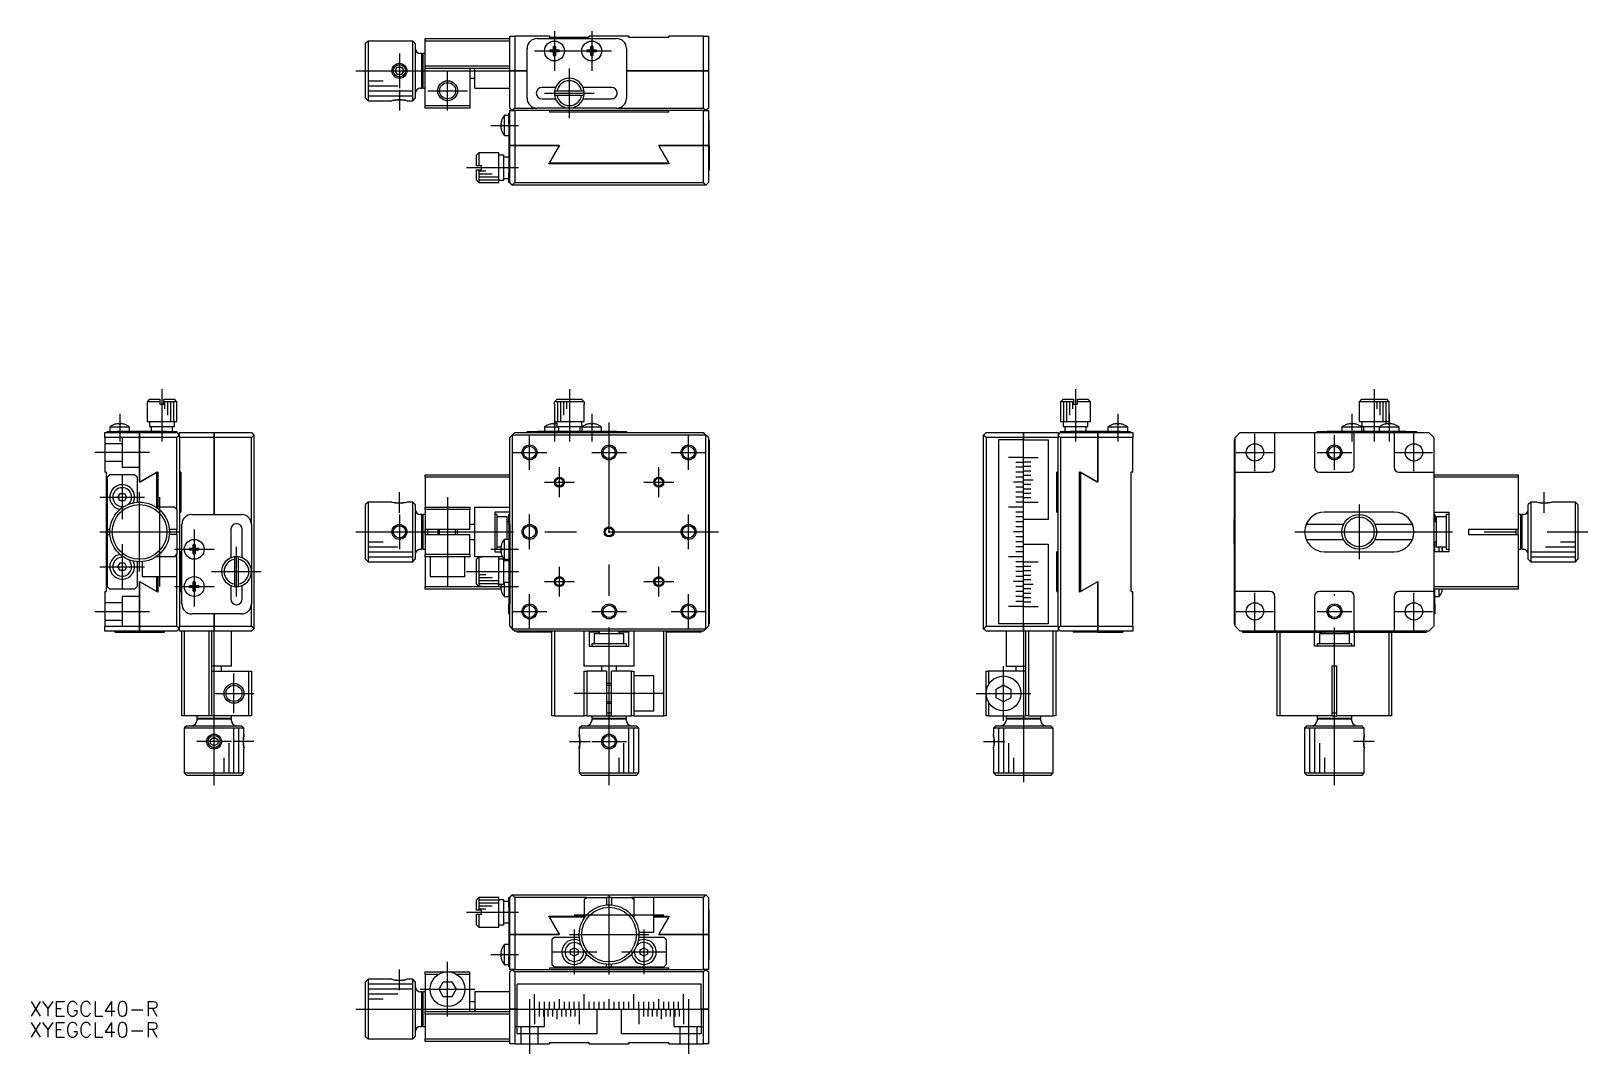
# Model space of a CAD drawing. Header units: millimetres. Extents: x -116 to 197, y -105 to 101.
import ezdxf

# ---------------------------------------------------------------- set-up
doc = ezdxf.new("R2010")
doc.units = ezdxf.units.MM
doc.linetypes.add('CENTER', pattern=[50.8, 31.75, -6.35, 6.35, -6.35])
doc.linetypes.add('DASHED', pattern=[19.05, 12.7, -6.35])
doc.layers.add('CENTER', color=1, linetype='CENTER')
doc.styles.get("Standard").update_dxf_attribs({"font": 'txt.shx', "height": 3, "bigfont": 'bigfont.shx'})

msp = doc.modelspace()

# ---------------------------------------------------------------- texts
at = {"color": 7, "linetype": 'Continuous', "lineweight": -3, "char_height": 3, "width": 29.5152, "attachment_point": 1}
for insert in [(-116.7, -94.49), (-116.7, -98.71)]:
    msp.add_mtext('XYEGCL40-R', dxfattribs=dict(at, insert=insert))

# ---------------------------------------------------------------- linework, layer by layer
at = {"color": 7, "linetype": 'Continuous', "lineweight": -3}
for p, q in [((-48.5, 98.79), (-49, 98.29)), ((-49, 87.29), (-49, 98.29)), ((-48.5, 98.79), (-48.5, 86.79)), ((-39.5, 98.79), (-48.5, 98.79)), ((-39.5, 86.79), (-39.5, 98.79)), ((-39, 98.29), (-39.5, 98.79)), ((-39, 98.29), (-39, 87.29)), ((-37, 99.29), (-20, 99.29)), ((-37, 98.79), (-37, 99.29)), ((-37, 93.79), (-37, 98.79)), ((-20, 98.79), (-37, 98.79)), ((-20, 92.79), (-20, 99.79)), ((-20, 99.79), (-19, 99.79)), ((-19, 99.79), (-19, 92.79)), ((-12, 99.79), (-19, 99.79)), ((-16.5, 87.29), (-16.5, 97.29)), ((-14.5, 99.29), (1.5, 99.29)), ((-12, 99.79), (-12, 99.49)), ((-4, 99.49), (-12, 99.49)), ((-11.2, 96.99), (-11.2, 97.71)), ((-10.8, 97.71), (-10.8, 96.99)), ((4, 99.79), (-4, 99.79)), ((-4, 99.49), (-4, 99.79)), ((-3.7, 96.99), (-3.7, 97.71)), ((-3.3, 97.71), (-3.3, 96.99)), ((3.5, 97.29), (3.5, 87.29)), ((4, 99.79), (4, 99.49)), ((12, 99.49), (4, 99.49)), ((19, 99.79), (12, 99.79)), ((12, 99.49), (12, 99.79)), ((19, 92.79), (19, 99.79)), ((19, 99.79), (20, 99.79)), ((20, 99.79), (20, 92.79)), ((-37.7, 96.29), (-38, 96.29)), ((-37.7, 89.29), (-37.7, 96.29)), ((-37.5, 96.09), (-37.7, 96.29)), ((-37.5, 96.29), (-37.5, 89.29)), ((-37, 96.29), (-37.5, 96.29)), ((-37.5, 96.09), (-37.5, 89.49)), ((-11.93, 96.99), (-11.2, 96.99)), ((-11.2, 96.59), (-11.93, 96.59)), ((-11.2, 95.86), (-11.2, 96.59)), ((-10.8, 96.99), (-10.07, 96.99)), ((-10.07, 96.59), (-10.8, 96.59)), ((-10.8, 96.59), (-10.8, 95.86)), ((-4.43, 96.99), (-3.7, 96.99)), ((-3.7, 96.59), (-4.43, 96.59)), ((-3.7, 95.86), (-3.7, 96.59)), ((-3.3, 96.99), (-2.57, 96.99)), ((-2.57, 96.59), (-3.3, 96.59)), ((-3.3, 96.59), (-3.3, 95.86)), ((-43.07, 92.79), (-42.63, 93.54)), ((-42.63, 92.04), (-43.07, 92.79)), ((-42.63, 93.54), (-41.77, 93.54)), ((-41.77, 92.04), (-42.63, 92.04)), ((-41.77, 93.54), (-41.33, 92.79)), ((-41.33, 92.79), (-41.77, 92.04)), ((-37, 93.79), (-20, 93.79)), ((-37, 93.29), (-37, 93.79)), ((-20, 93.29), (-37, 93.29)), ((-37, 85.79), (-37, 93.29)), ((-28, 93.29), (-28, 85.79)), ((-28, 91.29), (-27, 91.29)), ((-27, 89.29), (-27, 93.29)), ((-20, 85.29), (-20, 92.79)), ((-20, 92.79), (-19, 92.79)), ((-19, 92.79), (-20, 92.79)), ((-19, 92.79), (-19, 85.29)), ((-16.5, 92.79), (-19, 92.79)), ((-19, 92.79), (-16.5, 92.79)), ((19, 92.79), (3.5, 92.79)), ((3.5, 92.79), (19, 92.79)), ((19, 85.29), (19, 92.79)), ((19, 92.79), (20, 92.79)), ((20, 92.79), (19, 92.79)), ((20, 92.79), (20, 85.29)), ((-48.5, 90.79), (-45.5, 90.79)), ((-48.5, 89.79), (-42.5, 89.79)), ((-48.5, 88.79), (-39.5, 88.79)), ((-48.5, 87.79), (-39.5, 87.79)), ((-38, 89.29), (-37.7, 89.29)), ((-37.7, 89.29), (-37.5, 89.49)), ((-37.5, 89.29), (-37, 89.29)), ((-27, 89.29), (-20, 89.29)), ((-10.77, 89.44), (-13.5, 89.44)), ((-10.47, 88.69), (-10.97, 88.69)), ((-10.97, 87.89), (-10.47, 87.89)), ((-5.53, 88.69), (-10.47, 88.69)), ((-10.47, 87.89), (-5.53, 87.89)), ((-5.03, 88.69), (-5.53, 88.69)), ((-5.53, 87.89), (-5.03, 87.89)), ((0.5, 89.44), (-5.23, 89.44)), ((-49, 87.29), (-48.5, 86.79)), ((-48.5, 86.79), (-43.7, 86.79)), ((-40.7, 86.79), (-39.5, 86.79)), ((-39.5, 86.79), (-39, 87.29)), ((-37, 85.79), (-28, 85.79)), ((-37, 85.29), (-37, 85.79)), ((-28, 85.29), (-37, 85.29)), ((-28, 85.79), (-28, 85.29)), ((-19.5, 84.79), (-20, 85.29)), ((-20, 77.79), (-20, 84.79)), ((-20, 84.79), (-19.5, 84.79)), ((-19, 85.29), (-19.5, 84.79)), ((-19.5, 84.79), (-19, 84.79)), ((-19, 85.29), (-14.5, 85.29)), ((-19, 84.79), (-19, 77.79)), ((-12, 84.79), (-19, 84.79)), ((-8, 85.29), (-14.5, 85.29)), ((-13.5, 87.14), (-10.77, 87.14)), ((12, 84.79), (-12, 84.79)), ((-12, 84.79), (-12, 84.49)), ((1.5, 85.29), (-8, 85.29)), ((-5.23, 87.14), (0.5, 87.14)), ((1.5, 85.29), (19, 85.29)), ((19, 84.79), (12, 84.79)), ((12, 84.49), (12, 84.79)), ((19.5, 84.79), (19, 85.29)), ((19, 77.79), (19, 84.79)), ((19, 84.79), (19.5, 84.79)), ((20, 85.29), (19.5, 84.79)), ((19.5, 84.79), (20, 84.79)), ((20, 84.79), (20, 77.79)), ((-21.79, 81.99), (-21.66, 81.99)), ((-21.66, 81.59), (-21.79, 81.59)), ((-21.66, 82.74), (-21.66, 82.71)), ((-21.66, 81.99), (-21.66, 81.59)), ((-21.1, 83.79), (-21.1, 79.79)), ((-20.2, 83.79), (-21.1, 83.79)), ((-20.2, 82.29), (-20.2, 84.29)), ((-20.2, 84.29), (-20, 84.29)), ((-20.2, 82.29), (-20.2, 72.29)), ((12, 84.49), (-12, 84.49)), ((20, 82.79), (20.15, 82.79)), ((20.15, 77.79), (20.15, 82.79)), ((-21.66, 80.86), (-21.66, 80.84)), ((-21.1, 79.79), (-20.2, 79.79)), ((-26.2, 76.29), (-26.7, 75.79)), ((-26.7, 73.69), (-26.7, 75.79)), ((-26.2, 76.29), (-26.2, 73.69)), ((-22.2, 76.29), (-26.2, 76.29)), ((-22.2, 73.29), (-22.2, 76.29)), ((-21.2, 75.79), (-22.2, 75.79)), ((-21.2, 73.29), (-21.2, 75.79)), ((-20.2, 75.44), (-21.2, 75.44)), ((-20, 70.29), (-20, 77.79)), ((-20, 77.79), (-19, 77.79)), ((-19, 77.79), (-20, 77.79)), ((-10.1, 77.79), (-19, 77.79)), ((-19, 77.79), (-10.1, 77.79)), ((-19, 77.79), (-19, 70.29)), ((-12.12, 74.09), (-10.1, 77.59)), ((-9.98, 77.79), (-12, 74.29)), ((-10.1, 77.59), (-10.1, 77.79)), ((-10.1, 77.79), (-9.98, 77.79)), ((12, 74.29), (9.98, 77.79)), ((9.98, 77.79), (10.1, 77.79)), ((19, 77.79), (10.1, 77.79)), ((10.1, 77.79), (19, 77.79)), ((10.1, 77.79), (10.1, 77.59)), ((10.1, 77.59), (12.12, 74.09)), ((19, 70.29), (19, 77.79)), ((19, 77.79), (20, 77.79)), ((20, 77.79), (19, 77.79)), ((20, 77.79), (20, 70.29)), ((20.15, 77.79), (20, 77.79)), ((20, 77.79), (20.15, 77.79)), ((20.15, 77.79), (20.15, 72.79)), ((-26.2, 73.69), (-26.7, 73.69)), ((-26.7, 70.79), (-26.7, 72.89)), ((-26.7, 72.89), (-26.2, 72.89)), ((-25.7, 73.69), (-26.2, 73.69)), ((-26.2, 72.89), (-26.2, 70.29)), ((-26.2, 72.89), (-25.7, 72.89)), ((-26.2, 72.69), (-24.8, 72.69)), ((-26.2, 72.09), (-23.5, 72.09)), ((-25.7, 72.89), (-25.7, 73.69)), ((-22.2, 70.29), (-22.2, 73.29)), ((-21.2, 70.79), (-21.2, 73.29)), ((-20.2, 70.29), (-20.2, 72.29)), ((12.12, 74.09), (-12.12, 74.09)), ((-12, 74.29), (12, 74.29)), ((-5, 74.29), (-5, 74.09)), ((-3.5, 74.29), (-3.5, 74.09)), ((3.5, 74.09), (3.5, 74.29)), ((5, 74.29), (5, 74.09)), ((9, 74.09), (9, 74.29)), ((20, 72.79), (20.15, 72.79)), ((-26.7, 70.79), (-26.2, 70.29)), ((-26.2, 71.49), (-22.2, 71.49)), ((-26.2, 70.89), (-22.2, 70.89)), ((-26.2, 70.29), (-22.2, 70.29)), ((-22.2, 70.79), (-21.2, 70.79)), ((-21.2, 71.14), (-20.2, 71.14)), ((-20, 70.29), (-20.2, 70.29)), ((-19.5, 69.79), (-20, 70.29)), ((-19, 70.29), (-19.5, 69.79)), ((19.5, 69.79), (-19.5, 69.79)), ((-19, 70.29), (19, 70.29)), ((19.5, 69.79), (19, 70.29)), ((20, 70.29), (19.5, 69.79)), ((-92.49, 26.7), (-92.99, 26.2)), ((-92.99, 26.2), (-92.99, 22.2)), ((-90.39, 26.2), (-92.99, 26.2)), ((-92.49, 26.7), (-90.39, 26.7)), ((-90.39, 26.7), (-90.39, 26.2)), ((-90.39, 26.2), (-90.39, 25.7)), ((-90.39, 25.7), (-89.59, 25.7)), ((-89.59, 26.7), (-87.49, 26.7)), ((-89.59, 26.2), (-89.59, 26.7)), ((-86.99, 26.2), (-89.59, 26.2)), ((-89.59, 25.7), (-89.59, 26.2)), ((-89.39, 24.8), (-89.39, 26.2)), ((-88.79, 23.5), (-88.79, 26.2)), ((-88.19, 22.2), (-88.19, 26.2)), ((-87.59, 22.2), (-87.59, 26.2)), ((-86.99, 26.2), (-87.49, 26.7)), ((-86.99, 22.2), (-86.99, 26.2)), ((-11, 25.7), (-11, 22.2)), ((-11, 25.7), (-10.97, 25.7)), ((-10.97, 26.2), (-10.47, 26.7)), ((-5.03, 26.2), (-10.97, 26.2)), ((-10.97, 25.7), (-10.97, 26.2)), ((-10.47, 26.7), (-5.53, 26.7)), ((-10.4, 26.2), (-10.4, 22.2)), ((-9.8, 26.2), (-9.8, 22.2)), ((-9.2, 26.2), (-9.2, 23.5)), ((-8.6, 26.2), (-8.6, 24.8)), ((-5.53, 26.7), (-5.03, 26.2)), ((-5.03, 26.2), (-5.03, 25.7)), ((-5.03, 25.7), (-5, 25.7)), ((-5, 22.2), (-5, 25.7)), ((91.38, 26.7), (90.88, 26.2)), ((90.88, 26.2), (90.88, 22.2)), ((93.48, 26.2), (90.88, 26.2)), ((91.38, 26.7), (93.48, 26.7)), ((91.48, 26.2), (91.48, 22.2)), ((92.08, 26.2), (92.08, 22.2)), ((92.68, 26.2), (92.68, 23.5)), ((93.28, 26.2), (93.28, 24.8)), ((93.48, 26.7), (93.48, 26.2)), ((93.48, 26.2), (93.48, 25.7)), ((93.48, 25.7), (94.28, 25.7)), ((94.28, 26.7), (96.38, 26.7)), ((94.28, 26.2), (94.28, 26.7)), ((96.88, 26.2), (94.28, 26.2)), ((94.28, 25.7), (94.28, 26.2)), ((96.88, 26.2), (96.38, 26.7)), ((96.88, 22.2), (96.88, 26.2)), ((150.98, 25.7), (150.98, 22.2)), ((150.98, 25.7), (151.01, 25.7)), ((151.01, 26.2), (151.51, 26.7)), ((156.96, 26.2), (151.01, 26.2)), ((151.01, 25.7), (151.01, 26.2)), ((151.51, 26.7), (156.45, 26.7)), ((154.58, 24.8), (154.58, 26.2)), ((155.18, 23.5), (155.18, 26.2)), ((155.78, 22.2), (155.78, 26.2)), ((156.38, 22.2), (156.38, 26.2)), ((156.45, 26.7), (156.96, 26.2)), ((156.96, 26.2), (156.96, 25.7)), ((156.96, 25.7), (156.98, 25.7)), ((156.98, 22.2), (156.98, 25.7)), ((-92.99, 22.2), (-86.99, 22.2)), ((-92.49, 22.2), (-92.49, 21.2)), ((-87.49, 21.2), (-87.49, 22.2)), ((-11, 22.2), (-5, 22.2)), ((-10.5, 22.2), (-10.5, 21.2)), ((-5.5, 21.2), (-5.5, 22.2)), ((90.88, 22.2), (93.88, 22.2)), ((91.38, 22.2), (91.38, 21.2)), ((93.88, 22.2), (96.88, 22.2)), ((96.38, 21.2), (96.38, 22.2)), ((150.98, 22.2), (156.98, 22.2)), ((151.48, 22.2), (151.48, 21.2)), ((156.48, 21.75), (156.48, 22.2)), ((-101.49, 20), (-94.49, 20)), ((-101.49, 19), (-101.49, 20)), ((-101.49, 19), (-101.49, 12)), ((-94.49, 19), (-101.49, 19)), ((-100.99, 20.2), (-98.99, 20.2)), ((-100.99, 20), (-100.99, 20.2)), ((-96.49, 21.1), (-100.49, 21.1)), ((-100.49, 21.1), (-100.49, 20.2)), ((-99.42, 21.66), (-99.44, 21.66)), ((-88.99, 20.2), (-98.99, 20.2)), ((-98.69, 21.66), (-98.69, 21.79)), ((-98.29, 21.66), (-98.69, 21.66)), ((-98.29, 21.79), (-98.29, 21.66)), ((-97.54, 21.66), (-97.56, 21.66)), ((-96.49, 20.2), (-96.49, 21.1)), ((-94.49, 20), (-86.99, 20)), ((-94.49, 19), (-94.49, 20)), ((-94.49, 20), (-94.49, 19)), ((-86.99, 19), (-94.49, 19)), ((-94.49, 19), (-94.49, 10.1)), ((-94.49, 10.1), (-94.49, 19)), ((-92.49, 21.2), (-87.49, 21.2)), ((-92.14, 21.2), (-92.14, 20.2)), ((-88.99, 20.2), (-86.99, 20.2)), ((-87.84, 20.2), (-87.84, 21.2)), ((-86.99, 20.2), (-86.99, 20)), ((-86.99, 20), (-86.49, 19.5)), ((-86.49, 19.5), (-86.99, 19)), ((-86.99, 4.5), (-86.99, 19)), ((-86.49, 20), (-79.49, 20)), ((-86.49, 19.5), (-86.49, 20)), ((-86.49, 19), (-86.49, 19.5)), ((-86.49, 19), (-86.49, 12)), ((-79.49, 19), (-86.49, 19)), ((-79.49, 20), (-71.99, 20)), ((-79.49, 19), (-79.49, 20)), ((-79.49, 20), (-79.49, 19)), ((-79.49, 3.5), (-79.49, 19)), ((-79.49, 19), (-79.49, 3.5)), ((-71.99, 19), (-79.49, 19)), ((-71.99, 20), (-71.49, 19.5)), ((-71.49, 19.5), (-71.99, 19)), ((-71.99, 1.5), (-71.99, 19)), ((-71.49, 19.5), (-71.49, -19.5)), ((-19.5, 19.5), (-20, 19)), ((-20, 1.5), (-20, 19)), ((-19, 20), (-19.5, 19.5)), ((-19.5, 19.5), (-19.5, -19.5)), ((19.5, 19.5), (-19.5, 19.5)), ((-19, 20), (19, 20)), ((-16.5, 20.2), (-14.5, 20.2)), ((-16.5, 20), (-16.5, 20.2)), ((1.5, 20.2), (-14.5, 20.2)), ((-13, 21.1), (-13, 20.2)), ((-11, 21.1), (-13, 21.1)), ((-11.93, 21.66), (-11.95, 21.66)), ((-11.2, 21.66), (-11.2, 21.79)), ((-10.8, 21.66), (-11.2, 21.66)), ((-10.15, 21.1), (-11, 21.1)), ((-10.8, 21.79), (-10.8, 21.66)), ((-10.5, 21.2), (-5.5, 21.2)), ((-10.15, 21.2), (-10.15, 20.2)), ((-5.85, 20.2), (-5.85, 21.2)), ((-5.5, 21.1), (-5.5, 20.2)), ((-3.5, 21.1), (-5.5, 21.1)), ((-4.43, 21.66), (-4.45, 21.66)), ((-3.7, 21.66), (-3.7, 21.79)), ((-3.3, 21.66), (-3.7, 21.66)), ((-1.5, 21.1), (-3.5, 21.1)), ((-3.3, 21.79), (-3.3, 21.66)), ((-2.55, 21.66), (-2.57, 21.66)), ((-1.5, 20.2), (-1.5, 21.1)), ((1.5, 20.2), (3.5, 20.2)), ((3.5, 20.2), (3.5, 20)), ((19.5, 19.5), (19, 20)), ((19.5, -19.5), (19.5, 19.5)), ((20, 19), (19.5, 19.5)), ((20, 19), (20, -19)), ((75.38, 19.5), (75.88, 20)), ((75.38, -19.5), (75.38, 19.5)), ((75.88, 19), (75.38, 19.5)), ((75.88, 20), (83.38, 20)), ((75.88, 19), (75.88, -19)), ((83.38, 19), (75.88, 19)), ((83.38, 20), (90.38, 20)), ((83.38, 20), (83.38, 19)), ((83.38, 19), (83.38, 20)), ((90.38, 19), (83.38, 19)), ((83.38, 18.51), (83.38, 19)), ((83.38, 19), (83.38, 18.51)), ((90.38, 19.5), (90.88, 20)), ((90.38, 20), (90.38, 19.5)), ((90.88, 19), (90.38, 19.5)), ((90.38, 19.5), (90.38, 19)), ((90.38, 12), (90.38, 19)), ((90.88, 20.2), (92.88, 20.2)), ((90.88, 20), (90.88, 20.2)), ((90.88, 20), (98.38, 20)), ((90.88, 19), (90.88, -19)), ((98.38, 19), (90.88, 19)), ((91.38, 21.2), (93.88, 21.2)), ((91.73, 21.2), (91.73, 20.2)), ((102.88, 20.2), (92.88, 20.2)), ((93.88, 21.2), (96.38, 21.2)), ((96.03, 20.2), (96.03, 21.2)), ((98.38, 20), (105.38, 20)), ((98.38, 20), (98.38, 19)), ((98.38, 19), (98.38, 20)), ((98.38, 10.1), (98.38, 19)), ((98.38, 19), (98.38, 10.1)), ((105.38, 19), (98.38, 19)), ((104.38, 21.1), (100.38, 21.1)), ((100.38, 21.1), (100.38, 20.2)), ((101.45, 21.66), (101.43, 21.66)), ((102.18, 21.66), (102.18, 21.79)), ((102.58, 21.66), (102.18, 21.66)), ((102.58, 21.79), (102.58, 21.66)), ((102.88, 20.2), (104.88, 20.2)), ((103.33, 21.66), (103.31, 21.66)), ((104.38, 20.2), (104.38, 21.1)), ((104.88, 20.2), (104.88, 20)), ((105.38, 20), (105.38, 19)), ((105.38, 12), (105.38, 19)), ((126.98, 20), (125.98, 19)), ((125.98, 12), (125.98, 19)), ((126.98, 20), (133.98, 20)), ((133.98, 13), (133.98, 20)), ((133.98, 20), (141.98, 20)), ((141.98, 20), (149.98, 20)), ((141.98, 20), (141.98, 13)), ((142.48, 20.2), (144.48, 20.2)), ((142.48, 20), (142.48, 20.2)), ((160.48, 20.2), (144.48, 20.2)), ((151.48, 21.1), (147.48, 21.1)), ((147.48, 21.1), (147.48, 20.2)), ((148.55, 21.66), (148.53, 21.66)), ((149.28, 21.66), (149.28, 21.79)), ((149.68, 21.66), (149.28, 21.66)), ((149.68, 21.79), (149.68, 21.66)), ((149.98, 13), (149.98, 20)), ((149.98, 20), (157.98, 20)), ((150.43, 21.66), (150.41, 21.66)), ((151.48, 21.2), (155.12, 21.2)), ((151.48, 20.2), (151.48, 21.1)), ((151.83, 21.2), (151.83, 20.2)), ((158.98, 21.1), (154.98, 21.1)), ((154.98, 21.1), (154.98, 20.2)), ((156.05, 21.66), (156.03, 21.66)), ((156.78, 21.66), (156.78, 21.79)), ((157.18, 21.66), (156.78, 21.66)), ((157.18, 21.79), (157.18, 21.66)), ((157.93, 21.66), (157.91, 21.66)), ((157.98, 20), (157.98, 13)), ((157.98, 20), (164.98, 20)), ((158.98, 20.2), (158.98, 21.1)), ((160.48, 20.2), (162.48, 20.2)), ((162.48, 20.2), (162.48, 20)), ((165.98, 19), (164.98, 20)), ((165.98, 19), (165.98, 12)), ((20, 18.5), (20.15, 18.5)), ((20.15, 18.5), (20.15, -18.5)), ((78.38, 18.5), (78.38, -18.5)), ((83.38, 18.5), (78.38, 18.5)), ((83.38, 15.01), (83.38, 18.5)), ((83.38, 15.01), (83.38, 18.5)), ((83.38, 18.5), (88.38, 18.5)), ((88.38, 18.5), (88.38, 2.5)), ((125.83, 18.5), (125.83, 2.5)), ((125.98, 18.5), (125.83, 18.5)), ((81.38, 15), (80.38, 15)), ((81.88, 15), (81.38, 15)), ((83.38, 15), (81.88, 15)), ((83.38, 14), (81.88, 14)), ((83.38, 13), (81.88, 13)), ((83.38, 15), (83.38, 15.01)), ((83.38, 15), (83.38, 15.01)), ((83.38, 15), (84.88, 15)), ((83.38, 14.99), (83.38, 15)), ((83.38, 14.99), (83.38, 15)), ((83.38, 14.11), (83.38, 14.99)), ((83.38, 14.1), (83.38, 14.99)), ((83.38, 14.1), (83.38, 14.11)), ((83.38, 14.1), (84.88, 14.1)), ((83.38, 14.09), (83.38, 14.1)), ((83.38, 14.01), (83.38, 14.1)), ((83.38, 14), (83.38, 14.09)), ((83.38, 14), (83.38, 14.01)), ((83.38, 13.21), (83.38, 14)), ((83.38, 13.99), (83.38, 14)), ((83.38, 13.2), (83.38, 13.99)), ((83.38, 13.2), (83.38, 13.21)), ((83.38, 13.2), (84.88, 13.2)), ((83.38, 13.19), (83.38, 13.2)), ((83.38, 13.01), (83.38, 13.2)), ((83.38, 13), (83.38, 13.19)), ((83.38, 13), (83.38, 13.01)), ((83.38, 12.31), (83.38, 13)), ((83.38, 12.99), (83.38, 13)), ((83.38, 12.3), (83.38, 12.99)), ((84.88, 15), (85.38, 15)), ((85.38, 15), (86.38, 15)), ((-101.19, 12), (-101.49, 12)), ((-101.19, 12), (-101.19, -12)), ((-100.49, 11.5), (-100.99, 11)), ((-100.99, 11), (-100.99, 0.5)), ((-95.49, 11.5), (-100.49, 11.5)), ((-94.99, 11), (-95.49, 11.5)), ((-94.99, 11), (-94.99, 5.98)), ((-90.99, 12), (-94.49, 9.98)), ((-94.49, 10.1), (-94.29, 10.1)), ((-94.49, 9.98), (-94.49, 10.1)), ((-94.29, 10.1), (-90.79, 12.12)), ((-90.99, 5), (-90.99, 12)), ((-90.79, 12.12), (-90.79, 5)), ((-86.49, 12), (-86.49, 4)), ((-86.19, 12), (-86.49, 12)), ((-86.19, 12), (-86.19, 4)), ((-37, 11.5), (-20, 11.5)), ((-37, 11), (-37, 11.5)), ((-20, 11), (-37, 11)), ((-37, 11), (-37, 5)), ((81.88, 10), (81.38, 10)), ((83.38, 12), (81.88, 12)), ((83.38, 11), (81.88, 11)), ((83.38, 10), (81.88, 10)), ((83.38, 12.3), (83.38, 12.31)), ((83.38, 12.3), (84.88, 12.3)), ((83.38, 12.29), (83.38, 12.3)), ((83.38, 12.01), (83.38, 12.3)), ((83.38, 12), (83.38, 12.29)), ((83.38, 12), (83.38, 12.01)), ((83.38, 11.41), (83.38, 12)), ((83.38, 11.99), (83.38, 12)), ((83.38, 11.4), (83.38, 11.99)), ((83.38, 11.4), (83.38, 11.41)), ((83.38, 11.4), (84.88, 11.4)), ((83.38, 11.39), (83.38, 11.4)), ((83.38, 11.01), (83.38, 11.4)), ((83.38, 11), (83.38, 11.39)), ((83.38, 11), (83.38, 11.01)), ((83.38, 10.51), (83.38, 11)), ((83.38, 10.99), (83.38, 11)), ((83.38, 10.5), (83.38, 10.99)), ((83.38, 10.5), (83.38, 10.51)), ((83.38, 10.5), (84.88, 10.5)), ((83.38, 10.49), (83.38, 10.5)), ((83.38, 10.01), (83.38, 10.5)), ((83.38, 10), (83.38, 10.49)), ((83.38, 10), (83.38, 10.01)), ((83.38, 9.61), (83.38, 10)), ((83.38, 9.99), (83.38, 10)), ((83.38, 9.6), (83.38, 9.99)), ((83.38, 9.6), (83.38, 9.61)), ((83.38, 9.6), (84.88, 9.6)), ((83.38, 9.01), (83.38, 9.6)), ((83.38, 9.59), (83.38, 9.6)), ((83.38, 9), (83.38, 9.59)), ((84.88, 10.5), (85.38, 10.5)), ((90.08, 4), (90.08, 12)), ((90.38, 12), (90.08, 12)), ((90.38, 4), (90.38, 12)), ((94.68, -12.12), (94.68, 12.12)), ((94.68, 12.12), (98.18, 10.1)), ((94.88, 12), (94.88, -12)), ((98.38, 9.98), (94.88, 12)), ((98.18, 10.1), (98.38, 10.1)), ((98.38, 10.1), (98.38, 9.98)), ((105.08, -12), (105.08, 12)), ((105.38, 12), (105.08, 12)), ((125.98, 12), (132.98, 12)), ((125.98, -12), (125.98, 12)), ((142.98, 12), (148.98, 12)), ((158.98, 12), (165.98, 12)), ((165.98, 12), (165.98, -12)), ((165.98, 11.5), (182.98, 11.5)), ((182.98, 11), (165.98, 11)), ((182.98, 11.5), (182.98, 11)), ((182.98, 11), (182.98, 0.5)), ((-98.85, 7), (-98.42, 7.75)), ((-98.42, 6.25), (-98.85, 7)), ((-98.42, 7.75), (-97.55, 7.75)), ((-97.55, 7.75), (-97.12, 7)), ((-97.12, 7), (-97.55, 6.25)), ((83.38, 9), (81.88, 9)), ((83.38, 8), (81.88, 8)), ((83.38, 7), (81.88, 7)), ((83.38, 9), (83.38, 9.01)), ((83.38, 8.71), (83.38, 9)), ((83.38, 8.99), (83.38, 9)), ((83.38, 8.7), (83.38, 8.99)), ((83.38, 8.7), (83.38, 8.71)), ((83.38, 8.7), (84.88, 8.7)), ((83.38, 8.69), (83.38, 8.7)), ((83.38, 8.01), (83.38, 8.7)), ((83.38, 8), (83.38, 8.69)), ((83.38, 8), (83.38, 8.01)), ((83.38, 7.81), (83.38, 8)), ((83.38, 7.99), (83.38, 8)), ((83.38, 7.8), (83.38, 7.99)), ((83.38, 7.8), (83.38, 7.81)), ((83.38, 7.8), (84.88, 7.8)), ((83.38, 7.79), (83.38, 7.8)), ((83.38, 7.01), (83.38, 7.8)), ((83.38, 7), (83.38, 7.79)), ((83.38, 7), (83.38, 7.01)), ((83.38, 6.91), (83.38, 7)), ((83.38, 6.99), (83.38, 7)), ((83.38, 6.9), (83.38, 6.99)), ((83.38, 6.9), (83.38, 6.91)), ((83.38, 6.9), (84.88, 6.9)), ((83.38, 6.89), (83.38, 6.9)), ((83.38, 6.01), (83.38, 6.9)), ((83.38, 6.01), (83.38, 6.89)), ((-97.55, 6.25), (-98.42, 6.25)), ((-95.99, 5.81), (-95.99, 5.81)), ((-87.49, 5), (-91.17, 5)), ((-86.99, 4.5), (-87.49, 5)), ((-86.99, 4.5), (-86.99, 0.5)), ((-86.49, 4), (-86.49, -4)), ((-86.49, 4), (-86.19, 4)), ((-83.99, 3.5), (-73.99, 3.5)), ((-48.5, 6), (-49, 5.5)), ((-49, -5.5), (-49, 5.5)), ((-48.5, 6), (-48.5, -6)), ((-43.7, 6), (-48.5, 6)), ((-39.5, 6), (-40.7, 6)), ((-39.5, 0), (-39.5, 6)), ((-39, 5.5), (-39.5, 6)), ((-39, 5.5), (-39, 0)), ((-37.7, 3.5), (-38, 3.5)), ((-37.7, 0), (-37.7, 3.5)), ((-37.5, 3.3), (-37.7, 3.5)), ((-37.5, 3.5), (-37.5, 0)), ((-37, 3.5), (-37.5, 3.5)), ((-37, 5), (-28, 5)), ((-37, 4.5), (-37, 5)), ((-28, 4.5), (-37, 4.5)), ((-37, 4.5), (-37, 0.5)), ((-28, 5), (-28, 4.5)), ((-28, 0.5), (-28, 4.5)), ((-27, -5), (-27, 5)), ((-27, 5), (-20, 5)), ((-23, 4), (-23, 0)), ((-20, 4), (-23, 4)), ((-22.5, 3.5), (-23, 3.5)), ((-22.5, -3.5), (-22.5, 3.5)), ((-20.2, 1.5), (-20.2, 3.5)), ((-20.2, 3.5), (-20, 3.5)), ((81.38, 5), (80.38, 5)), ((81.88, 5), (81.38, 5)), ((83.38, 6), (81.88, 6)), ((83.38, 5), (81.88, 5)), ((83.38, 4), (81.88, 4)), ((83.38, 6), (83.38, 6.01)), ((83.38, 6), (83.38, 6.01)), ((83.38, 6), (84.88, 6)), ((83.38, 5.99), (83.38, 6)), ((83.38, 5.99), (83.38, 6)), ((83.38, 5), (83.38, 5.99)), ((83.38, 5.01), (83.38, 5.99)), ((83.38, 5), (83.38, 5.01)), ((83.38, 4), (83.38, 5)), ((83.38, 4.99), (83.38, 5)), ((83.38, 4.01), (83.38, 4.99)), ((83.38, 4), (83.38, 4.01)), ((83.38, 3), (83.38, 4)), ((83.38, 3.99), (83.38, 4)), ((83.38, 3.01), (83.38, 3.99)), ((84.88, 6), (85.38, 6)), ((85.38, 6), (86.38, 6)), ((90.08, 4), (90.38, 4)), ((90.38, -4), (90.38, 4)), ((94.88, 5), (94.68, 5)), ((94.88, 3.5), (94.68, 3.5)), ((157.98, 4), (143.98, 4)), ((165.98, 4), (168.98, 4)), ((165.98, 3.5), (166.18, 3.5)), ((166.18, 3.5), (166.18, 2)), ((168.48, 3.5), (168.48, 0)), ((168.98, 3.5), (168.48, 3.5)), ((168.48, 3.5), (168.48, 3)), ((168.98, 4), (168.98, -4)), ((183.48, 3.5), (182.98, 3.5)), ((183.48, -3.5), (183.48, 3.5)), ((183.68, 3.5), (183.48, 3.3)), ((183.48, 3.3), (183.48, 3.5)), ((183.68, 3.5), (183.68, -3.5)), ((183.98, 3.5), (183.68, 3.5)), ((185.48, 6), (184.98, 5.5)), ((184.98, -5.5), (184.98, 5.5)), ((185.48, 6), (185.48, -6)), ((186.68, 6), (185.48, 6)), ((194.48, 6), (189.68, 6)), ((194.48, 0), (194.48, 6)), ((194.98, 5.5), (194.48, 6)), ((194.98, 5.5), (194.98, 0)), ((-100.99, 0.5), (-100.47, 0.5)), ((-100.99, 0.5), (-100.99, -0.5)), ((-86.99, 0.5), (-88.51, 0.5)), ((-86.99, -0.5), (-86.99, 0.5)), ((-85.99, -14.5), (-85.99, 1.5)), ((-76.14, 0.5), (-76.14, -5.23)), ((-73.84, -5.23), (-73.84, 0.5)), ((-71.99, 1.5), (-71.99, -8)), ((-28, 0.5), (-37, 0.5)), ((-37, 0), (-37, 0.5)), ((-37, 0.5), (-37, 0)), ((-36.5, -0.5), (-36.5, 0.5)), ((-34.5, 0.5), (-34.5, -0.5)), ((-30.5, -0.5), (-30.5, 0.5)), ((-27, 1.5), (-28, 1.5)), ((-20.5, 3), (-22.5, 3)), ((-20.5, -1.5), (-20.5, 3)), ((-20.2, 2), (-20.5, 2)), ((-20.2, 1.5), (-20.2, -14.5)), ((-20, -14.5), (-20, 1.5)), ((-20, 1.5), (-20, -14.5)), ((83.38, 3), (81.88, 3)), ((83.38, 2), (81.88, 2)), ((83.38, 1), (81.88, 1)), ((83.38, 3), (83.38, 3.01)), ((83.38, 2.5), (83.38, 3)), ((83.38, 2.99), (83.38, 3)), ((83.38, 2.5), (83.38, 2.99)), ((88.38, 2.5), (83.38, 2.5)), ((83.38, 2.49), (83.38, 2.5)), ((83.38, 2), (83.38, 2.49)), ((83.38, 1), (83.38, 2)), ((83.38, 0), (83.38, 1)), ((125.98, 2.5), (125.83, 2.5)), ((125.83, 2), (125.83, 2.49)), ((125.83, 1), (125.83, 2)), ((125.83, 0), (125.83, 1)), ((147.82, 1.5), (140.27, 1.5)), ((154.14, 1.5), (154.14, 1.5)), ((161.69, 1.5), (154.14, 1.5)), ((166.48, 2), (165.98, 2)), ((168.48, 3), (166.48, 3)), ((166.48, 3), (166.48, -3)), ((182.98, 0.5), (172.98, 0.5)), ((172.98, 0.5), (172.98, -0.5)), ((182.48, 0.5), (182.48, -0.5)), ((182.98, -0.5), (182.98, 0.5)), ((-100.99, -0.5), (-100.99, -11)), ((-100.99, -0.5), (-100.47, -0.5)), ((-86.99, -0.5), (-88.51, -0.5)), ((-86.99, -0.5), (-86.99, -4.5)), ((-83.69, -3.3), (-83.69, -2.57)), ((-83.29, -2.57), (-83.29, -3.3)), ((-48.5, -2), (-45.5, -2)), ((-48.5, -3), (-42.5, -3)), ((-39.5, -6), (-39.5, 0)), ((-39, 0), (-39, -5.5)), ((-37.7, -3.5), (-37.7, 0)), ((-37.5, 0), (-37.5, -3.5)), ((-37, 0), (-37, -0.5)), ((-37, -0.5), (-37, 0)), ((-37, -0.5), (-28, -0.5)), ((-37, -0.5), (-37, -4.5)), ((-28, -4.5), (-28, -0.5)), ((-28, -1.5), (-27, -1.5)), ((-23, 0), (-23, -4)), ((-22.5, -3), (-21.75, -3)), ((-21.66, -2.55), (-21.66, -2.57)), ((-21.1, -1.5), (-21.1, -3.5)), ((-20.2, -1.5), (-21.1, -1.5)), ((81.88, 0), (81.38, 0)), ((83.38, 0), (81.88, 0)), ((83.38, -1), (81.88, -1)), ((83.38, -2), (81.88, -2)), ((83.38, -3), (81.88, -3)), ((83.38, -1), (83.38, 0)), ((83.38, -2), (83.38, -1)), ((83.38, -2.49), (83.38, -2)), ((83.38, -2.5), (83.38, -2.49)), ((83.38, -2.5), (88.38, -2.5)), ((83.38, -3), (83.38, -2.5)), ((83.38, -2.99), (83.38, -2.5)), ((83.38, -3), (83.38, -2.99)), ((83.38, -4), (83.38, -3)), ((83.38, -3.01), (83.38, -3)), ((83.38, -3.99), (83.38, -3.01)), ((88.38, -2.5), (88.38, -18.5)), ((125.83, -1), (125.83, 0)), ((125.83, -2), (125.83, -1)), ((125.83, -2.49), (125.83, -2)), ((125.83, -2.5), (125.83, -18.5)), ((125.98, -2.5), (125.83, -2.5)), ((140.27, -1.5), (147.82, -1.5)), ((154.14, -1.5), (154.14, -1.5)), ((154.14, -1.5), (154.14, -1.5)), ((154.14, -1.5), (161.69, -1.5)), ((165.98, -2), (166.48, -2)), ((166.18, -4), (166.18, -2)), ((166.48, -3), (168.48, -3)), ((167.08, -4), (167.08, -3)), ((168.48, 0), (168.48, -3.5)), ((168.48, -3), (168.48, -3.5)), ((172.98, -0.5), (182.98, -0.5)), ((182.98, -0.5), (182.98, -11)), ((188.48, -3), (194.48, -3)), ((191.48, -2), (194.48, -2)), ((194.48, -6), (194.48, 0)), ((194.98, 0), (194.98, -5.5)), ((-98.85, -7), (-98.42, -6.25)), ((-98.42, -6.25), (-97.55, -6.25)), ((-97.55, -6.25), (-97.12, -7)), ((-94.99, -5.98), (-94.99, -11)), ((-93.99, -5.98), (-93.99, -9)), ((-87.49, -5), (-91.17, -5)), ((-87.49, -5), (-86.99, -4.5)), ((-86.99, -5), (-87.49, -5)), ((-86.99, -5), (-86.99, -4.5)), ((-86.99, -9), (-86.99, -5)), ((-86.49, -4), (-86.49, -12)), ((-86.19, -4), (-86.49, -4)), ((-86.19, -4), (-86.19, -12)), ((-84.42, -3.3), (-83.69, -3.3)), ((-83.69, -3.7), (-84.42, -3.7)), ((-83.69, -4.43), (-83.69, -3.7)), ((-83.29, -3.3), (-82.56, -3.3)), ((-83.29, -3.7), (-83.29, -4.43)), ((-82.56, -3.7), (-83.29, -3.7)), ((-75.39, -5.03), (-75.39, -5.53)), ((-75.39, -5.53), (-75.39, -10.47)), ((-74.59, -5.53), (-74.59, -5.03)), ((-74.59, -10.47), (-74.59, -5.53)), ((-49, -5.5), (-48.5, -6)), ((-48.5, -4), (-39.5, -4)), ((-48.5, -5), (-39.5, -5)), ((-48.5, -6), (-39.5, -6)), ((-39.5, -6), (-39, -5.5)), ((-38, -3.5), (-37.7, -3.5)), ((-37.7, -3.5), (-37.5, -3.3)), ((-37.5, -3.5), (-37, -3.5)), ((-37, -4.5), (-28, -4.5)), ((-37, -5), (-37, -4.5)), ((-37, -5), (-37, -11)), ((-34.3, -5), (-37, -5)), ((-36, -5), (-36, -9)), ((-32.5, -5), (-34.3, -5)), ((-30.7, -5), (-32.5, -5)), ((-28, -5), (-30.7, -5)), ((-29, -9), (-29, -5)), ((-28, -4.5), (-28, -5)), ((-25.7, -5), (-27, -5)), ((-26.7, -5.53), (-26.2, -5.03)), ((-26.7, -10.47), (-26.7, -5.53)), ((-26.2, -5.03), (-26.2, -10.97)), ((-26.2, -5.03), (-25.7, -5.03)), ((-22.2, -5), (-25.7, -5)), ((-25.7, -5.03), (-25.7, -5)), ((-23, -3.5), (-22.5, -3.5)), ((-23, -4), (-21.75, -4)), ((-22.2, -11), (-22.2, -5)), ((-21.43, -5), (-22.2, -5)), ((-21.2, -5.5), (-22.2, -5.5)), ((-21.79, -3.3), (-21.66, -3.3)), ((-21.66, -3.7), (-21.79, -3.7)), ((-21.66, -3.3), (-21.66, -3.7)), ((-21.66, -4.43), (-21.66, -4.45)), ((-21.2, -10.5), (-21.2, -5.5)), ((-20.2, -5.85), (-21.2, -5.85)), ((-21.1, -3.5), (-21.1, -5.5)), ((-21.1, -5.5), (-20.2, -5.5)), ((81.38, -5), (80.38, -5)), ((81.88, -5), (81.38, -5)), ((83.38, -4), (81.88, -4)), ((83.38, -5), (81.88, -5)), ((83.38, -6), (81.88, -6)), ((83.38, -4), (83.38, -3.99)), ((83.38, -5), (83.38, -4)), ((83.38, -4.01), (83.38, -4)), ((83.38, -4.99), (83.38, -4.01)), ((83.38, -5), (83.38, -4.99)), ((83.38, -5.99), (83.38, -5)), ((83.38, -5.01), (83.38, -5)), ((83.38, -5.99), (83.38, -5.01)), ((83.38, -6), (83.38, -5.99)), ((83.38, -6), (83.38, -5.99)), ((83.38, -6), (84.88, -6)), ((83.38, -6.01), (83.38, -6)), ((83.38, -6.01), (83.38, -6)), ((83.38, -6.89), (83.38, -6.01)), ((83.38, -6.9), (83.38, -6.01)), ((84.88, -6), (85.38, -6)), ((85.38, -6), (86.38, -6)), ((90.08, -12), (90.08, -4)), ((90.38, -4), (90.08, -4)), ((90.38, -12), (90.38, -4)), ((94.68, -3.5), (94.88, -3.5)), ((94.88, -5), (94.68, -5)), ((143.98, -4), (157.98, -4)), ((168.98, -4), (165.98, -4)), ((167.64, -3.7), (167.64, -3.3)), ((167.64, -3.3), (167.77, -3.3)), ((167.77, -3.7), (167.64, -3.7)), ((168.48, -3.5), (168.98, -3.5)), ((182.98, -3.5), (183.48, -3.5)), ((183.48, -3.3), (183.68, -3.5)), ((183.48, -3.5), (183.48, -3.3)), ((183.68, -3.5), (183.98, -3.5)), ((184.98, -5.5), (185.48, -6)), ((185.48, -4), (194.48, -4)), ((185.48, -5), (194.48, -5)), ((185.48, -6), (194.48, -6)), ((194.48, -6), (194.98, -5.5)), ((-98.42, -7.75), (-98.85, -7)), ((-97.55, -7.75), (-98.42, -7.75)), ((-97.12, -7), (-97.55, -7.75)), ((-93.99, -9), (-86.99, -9)), ((-90.99, -12), (-90.99, -9)), ((-90.79, -9), (-90.79, -12.12)), ((-86.99, -19), (-86.99, -9)), ((-71.99, -8), (-71.99, -14.5)), ((-36, -9), (-32.5, -9)), ((-32.5, -9), (-29, -9)), ((-26.2, -8.6), (-24.8, -8.6)), ((-26.2, -9.2), (-23.5, -9.2)), ((83.38, -7), (81.88, -7)), ((83.38, -8), (81.88, -8)), ((83.38, -9), (81.88, -9)), ((83.38, -6.9), (83.38, -6.89)), ((83.38, -6.9), (84.88, -6.9)), ((83.38, -6.91), (83.38, -6.9)), ((83.38, -6.99), (83.38, -6.9)), ((83.38, -7), (83.38, -6.91)), ((83.38, -7), (83.38, -6.99)), ((83.38, -7.79), (83.38, -7)), ((83.38, -7.01), (83.38, -7)), ((83.38, -7.8), (83.38, -7.01)), ((83.38, -7.8), (83.38, -7.79)), ((83.38, -7.8), (84.88, -7.8)), ((83.38, -7.81), (83.38, -7.8)), ((83.38, -7.99), (83.38, -7.8)), ((83.38, -8), (83.38, -7.81)), ((83.38, -8), (83.38, -7.99)), ((83.38, -8.69), (83.38, -8)), ((83.38, -8.01), (83.38, -8)), ((83.38, -8.7), (83.38, -8.01)), ((83.38, -8.7), (83.38, -8.69)), ((83.38, -8.7), (84.88, -8.7)), ((83.38, -8.71), (83.38, -8.7)), ((83.38, -8.99), (83.38, -8.7)), ((83.38, -9), (83.38, -8.71)), ((83.38, -9), (83.38, -8.99)), ((83.38, -9.59), (83.38, -9)), ((83.38, -9.01), (83.38, -9)), ((83.38, -9.6), (83.38, -9.01)), ((94.68, -9), (94.88, -9)), ((-101.49, -12), (-101.49, -19)), ((-101.49, -12), (-101.19, -12)), ((-100.99, -11), (-100.49, -11.5)), ((-95.49, -11.5), (-100.49, -11.5)), ((-95.49, -11.5), (-94.99, -11)), ((-94.49, -9.98), (-90.99, -12)), ((-94.49, -10.1), (-94.49, -9.98)), ((-94.49, -10.1), (-94.49, -19)), ((-94.49, -19), (-94.49, -10.1)), ((-94.29, -10.1), (-94.49, -10.1)), ((-90.79, -12.12), (-94.29, -10.1)), ((-86.49, -12), (-86.49, -19)), ((-86.49, -12), (-86.19, -12)), ((-84.42, -10.8), (-83.69, -10.8)), ((-83.69, -11.2), (-84.42, -11.2)), ((-83.69, -10.8), (-83.69, -10.07)), ((-83.69, -11.93), (-83.69, -11.2)), ((-83.29, -10.07), (-83.29, -10.8)), ((-83.29, -10.8), (-82.56, -10.8)), ((-83.29, -11.2), (-83.29, -11.93)), ((-82.56, -11.2), (-83.29, -11.2)), ((-76.14, -10.77), (-76.14, -13.5)), ((-75.39, -10.47), (-75.39, -10.97)), ((-74.59, -10.97), (-74.59, -10.47)), ((-73.84, -13.5), (-73.84, -10.77)), ((-37, -11), (-25.7, -11)), ((-37, -11.5), (-37, -11)), ((-21.75, -11.5), (-37, -11.5)), ((-26.2, -10.97), (-26.7, -10.47)), ((-26.2, -9.8), (-22.2, -9.8)), ((-26.2, -10.4), (-22.2, -10.4)), ((-25.7, -10.97), (-26.2, -10.97)), ((-25.7, -11), (-25.7, -10.97)), ((-25.7, -11), (-22.2, -11)), ((-22.2, -10.5), (-21.2, -10.5)), ((-22.2, -11), (-21.66, -11)), ((-21.79, -10.8), (-21.66, -10.8)), ((-21.66, -11.2), (-21.79, -11.2)), ((-21.66, -10.8), (-21.66, -11.2)), ((-21.66, -11.93), (-21.66, -11.95)), ((-21.2, -10.15), (-20.2, -10.15)), ((-21.1, -10.15), (-21.1, -11)), ((-21.1, -11), (-21.1, -13)), ((81.88, -10), (81.38, -10)), ((83.38, -10), (81.88, -10)), ((83.38, -11), (81.88, -11)), ((83.38, -12), (81.88, -12)), ((83.38, -9.6), (83.38, -9.59)), ((83.38, -9.6), (84.88, -9.6)), ((83.38, -9.61), (83.38, -9.6)), ((83.38, -9.99), (83.38, -9.6)), ((83.38, -10), (83.38, -9.61)), ((83.38, -10), (83.38, -9.99)), ((83.38, -10.49), (83.38, -10)), ((83.38, -10.01), (83.38, -10)), ((83.38, -10.5), (83.38, -10.01)), ((83.38, -10.5), (83.38, -10.49)), ((83.38, -10.5), (84.88, -10.5)), ((83.38, -10.51), (83.38, -10.5)), ((83.38, -10.99), (83.38, -10.5)), ((83.38, -11), (83.38, -10.51)), ((83.38, -11), (83.38, -10.99)), ((83.38, -11.39), (83.38, -11)), ((83.38, -11.01), (83.38, -11)), ((83.38, -11.4), (83.38, -11.01)), ((83.38, -11.4), (83.38, -11.39)), ((83.38, -11.4), (84.88, -11.4)), ((83.38, -11.41), (83.38, -11.4)), ((83.38, -11.99), (83.38, -11.4)), ((83.38, -12), (83.38, -11.41)), ((83.38, -12), (83.38, -11.99)), ((83.38, -12.29), (83.38, -12)), ((83.38, -12.01), (83.38, -12)), ((83.38, -12.3), (83.38, -12.01)), ((83.38, -12.3), (83.38, -12.29)), ((83.38, -12.99), (83.38, -12.3)), ((83.38, -12.3), (84.88, -12.3)), ((83.38, -12.31), (83.38, -12.3)), ((83.38, -13), (83.38, -12.31)), ((84.88, -10.5), (85.38, -10.5)), ((90.08, -12), (90.38, -12)), ((90.38, -19), (90.38, -12)), ((98.18, -10.1), (94.68, -12.12)), ((94.88, -12), (98.38, -9.98)), ((98.38, -10.1), (98.18, -10.1)), ((98.38, -9.98), (98.38, -10.1)), ((98.38, -19), (98.38, -10.1)), ((98.38, -10.1), (98.38, -19)), ((105.08, -12), (105.38, -12)), ((105.38, -19), (105.38, -12)), ((125.98, -19), (125.98, -12)), ((132.98, -12), (125.98, -12)), ((148.98, -12), (142.98, -12)), ((165.98, -12), (158.98, -12)), ((165.98, -11), (182.98, -11)), ((182.98, -11.5), (165.98, -11.5)), ((165.98, -12), (165.98, -19)), ((166.18, -14.5), (166.18, -11.5)), ((167.08, -13), (167.08, -11.5)), ((167.64, -11.95), (167.64, -11.93)), ((182.98, -11), (182.98, -11.5)), ((-71.99, -19), (-71.99, -14.5)), ((-21.1, -13), (-20.2, -13)), ((-20.2, -16.5), (-20.2, -14.5)), ((-20, -19), (-20, -14.5)), ((81.38, -15), (80.38, -15)), ((81.88, -15), (81.38, -15)), ((83.38, -13), (81.88, -13)), ((83.38, -14), (81.88, -14)), ((83.38, -15), (81.88, -15)), ((83.38, -13), (83.38, -12.99)), ((83.38, -13.19), (83.38, -13)), ((83.38, -13.01), (83.38, -13)), ((83.38, -13.2), (83.38, -13.01)), ((83.38, -13.2), (83.38, -13.19)), ((83.38, -13.2), (84.88, -13.2)), ((83.38, -13.21), (83.38, -13.2)), ((83.38, -13.99), (83.38, -13.2)), ((83.38, -14), (83.38, -13.21)), ((83.38, -14), (83.38, -13.99)), ((83.38, -14.09), (83.38, -14)), ((83.38, -14.01), (83.38, -14)), ((83.38, -14.1), (83.38, -14.01)), ((83.38, -14.1), (83.38, -14.09)), ((83.38, -14.1), (84.88, -14.1)), ((83.38, -14.11), (83.38, -14.1)), ((83.38, -14.99), (83.38, -14.1)), ((83.38, -14.99), (83.38, -14.11)), ((83.38, -15), (83.38, -14.99)), ((83.38, -15), (83.38, -14.99)), ((83.38, -15), (84.88, -15)), ((83.38, -15.01), (83.38, -15)), ((83.38, -15.01), (83.38, -15)), ((83.38, -18.5), (83.38, -15.01)), ((83.38, -18.5), (83.38, -15.01)), ((84.88, -15), (85.38, -15)), ((85.38, -15), (86.38, -15)), ((133.98, -20), (133.98, -13)), ((141.98, -13), (141.98, -20)), ((149.98, -20), (149.98, -13)), ((157.98, -13), (157.98, -20)), ((166.18, -13), (167.08, -13)), ((166.18, -14.5), (166.18, -16.5)), ((-73.99, -16.5), (-83.99, -16.5)), ((-79.49, -16.5), (-79.49, -19)), ((-79.49, -19), (-79.49, -16.5)), ((-20, -16.5), (-20.2, -16.5)), ((20.15, -18.5), (20, -18.5)), ((83.38, -18.5), (78.38, -18.5)), ((88.38, -18.5), (83.38, -18.5)), ((83.38, -19), (83.38, -18.51)), ((83.38, -18.51), (83.38, -19)), ((125.98, -18.5), (125.83, -18.5)), ((166.18, -16.5), (165.98, -16.5)), ((-101.49, -20), (-101.49, -19)), ((-101.49, -19), (-94.49, -19)), ((-94.49, -20), (-101.49, -20)), ((-99.49, -20), (-99.49, -20.15)), ((-99.49, -20.15), (-94.49, -20.15)), ((-94.49, -19), (-86.99, -19)), ((-94.49, -20), (-94.49, -19)), ((-94.49, -19), (-94.49, -20)), ((-86.99, -20), (-94.49, -20)), ((-94.49, -20), (-94.49, -20.15)), ((-94.49, -20), (-94.49, -20.15)), ((-94.49, -20.15), (-89.49, -20.15)), ((-89.49, -20.15), (-89.49, -20)), ((-86.99, -19), (-86.49, -19.5)), ((-86.49, -19.5), (-86.99, -20)), ((-86.49, -19), (-79.49, -19)), ((-86.49, -19.5), (-86.49, -19)), ((-86.49, -20), (-86.49, -19.5)), ((-79.49, -20), (-86.49, -20)), ((-85.99, -37), (-85.99, -20)), ((-85.49, -20), (-85.49, -37)), ((-80.49, -37), (-80.49, -20)), ((-79.99, -20), (-79.99, -37)), ((-79.49, -19), (-71.99, -19)), ((-79.49, -20), (-79.49, -19)), ((-79.49, -19), (-79.49, -20)), ((-71.99, -20), (-79.49, -20)), ((-75.99, -27), (-75.99, -20)), ((-71.99, -19), (-71.49, -19.5)), ((-71.49, -19.5), (-71.99, -20)), ((-20, -19), (-19.5, -19.5)), ((-19.5, -19.5), (19.5, -19.5)), ((-19.5, -19.5), (-19, -20)), ((19, -20), (-19, -20)), ((-18.5, -20.15), (-18.5, -20)), ((-11.5, -20.15), (-18.5, -20.15)), ((-11.5, -37), (-11.5, -20)), ((-11, -20), (-11, -37)), ((-5, -27), (-5, -20)), ((-4, -20), (-4, -23)), ((-2, -20.15), (-4, -20.15)), ((3, -20.5), (-3, -20.5)), ((-3, -20.5), (-3, -22.5)), ((-2, -20), (-2, -20.5)), ((2, -20.5), (2, -20)), ((4, -20.15), (2, -20.15)), ((3, -22.5), (3, -20.5)), ((4, -23), (4, -20)), ((5, -20), (5, -27)), ((11, -37), (11, -20)), ((11.5, -20), (11.5, -37)), ((18.5, -20.15), (11.5, -20.15)), ((18.5, -20), (18.5, -20.15)), ((19, -20), (19.5, -19.5)), ((19.5, -19.5), (20, -19)), ((75.38, -19.5), (75.88, -19)), ((75.88, -20), (75.38, -19.5)), ((75.88, -19), (83.38, -19)), ((83.38, -20), (75.88, -20)), ((79.88, -20), (79.88, -27)), ((83.38, -19), (90.38, -19)), ((83.38, -19), (83.38, -20)), ((83.38, -20), (83.38, -19)), ((90.38, -20), (83.38, -20)), ((83.88, -37), (83.88, -20)), ((84.38, -20), (84.38, -37)), ((89.38, -37), (89.38, -20)), ((89.88, -20), (89.88, -37)), ((90.38, -19.5), (90.88, -19)), ((90.38, -19), (90.38, -19.5)), ((90.88, -20), (90.38, -19.5)), ((90.38, -19.5), (90.38, -20)), ((90.88, -19), (98.38, -19)), ((98.38, -20), (90.88, -20)), ((93.38, -20), (93.38, -20.15)), ((98.38, -20.15), (93.38, -20.15)), ((98.38, -19), (98.38, -20)), ((98.38, -20), (98.38, -19)), ((98.38, -19), (105.38, -19)), ((105.38, -20), (98.38, -20)), ((98.38, -20.15), (98.38, -20)), ((98.38, -20), (98.38, -20.15)), ((98.38, -20.15), (103.38, -20.15)), ((103.38, -20), (103.38, -20.15)), ((105.38, -19), (105.38, -20)), ((125.98, -19), (126.98, -20)), ((133.98, -20), (126.98, -20)), ((127.48, -20), (127.48, -20.15)), ((127.48, -20.15), (143.48, -20.15)), ((141.98, -20), (133.98, -20)), ((134.48, -37), (134.48, -20.15)), ((134.98, -20.15), (134.98, -37)), ((149.98, -20), (141.98, -20)), ((141.98, -23), (141.98, -20.15)), ((148.98, -20.5), (142.98, -20.5)), ((142.98, -20.5), (142.98, -22.5)), ((143.48, -20), (143.48, -20.15)), ((143.98, -20.15), (143.49, -20.15)), ((144.98, -20.15), (143.98, -20.15)), ((143.98, -20.15), (143.98, -20.5)), ((145.98, -20.15), (144.98, -20.15)), ((146.98, -20.15), (145.98, -20.15)), ((147.98, -20.15), (146.98, -20.15)), ((147.98, -20.5), (147.98, -20.15)), ((148.47, -20.15), (147.98, -20.15)), ((148.48, -20), (148.48, -20.15)), ((148.48, -20.15), (164.48, -20.15)), ((148.98, -22.5), (148.98, -20.5)), ((157.98, -20), (149.98, -20)), ((149.98, -20.15), (149.98, -23)), ((156.98, -37), (156.98, -20.15)), ((157.48, -20.15), (157.48, -37)), ((164.98, -20), (157.98, -20)), ((164.48, -20), (164.48, -20.15)), ((164.98, -20), (165.98, -19)), ((-4, -23), (0, -23)), ((3.5, -22.5), (-3.5, -22.5)), ((-3.5, -22.5), (-3.5, -23)), ((0, -23), (4, -23)), ((3.5, -23), (3.5, -22.5)), ((149.98, -23), (141.98, -23)), ((145.98, -22.5), (142.48, -22.5)), ((142.48, -22.5), (142.48, -23)), ((142.98, -22.5), (142.48, -22.5)), ((149.48, -22.5), (145.98, -22.5)), ((149.48, -22.5), (148.98, -22.5)), ((149.48, -23), (149.48, -22.5)), ((-75.99, -27), (-79.99, -27)), ((-79.99, -28), (-72.49, -28)), ((-77.99, -28), (-77.99, -27)), ((-72.49, -37), (-72.49, -28)), ((-72.49, -28), (-71.99, -28)), ((-71.99, -28), (-71.99, -37)), ((5, -27), (-5, -27)), ((-5, -37), (-5, -28)), ((-5, -28), (-4.5, -28)), ((-4.5, -28), (-4.5, -37)), ((-0.5, -28), (-4.5, -28)), ((-1.5, -27), (-1.5, -28)), ((-0.5, -28), (-0.5, -37)), ((0.5, -37), (0.5, -28)), ((4.5, -28), (0.5, -28)), ((1.5, -28), (1.5, -27)), ((4.5, -37), (4.5, -28)), ((4.5, -28), (5, -28)), ((5, -28), (5, -30.7)), ((75.88, -32.5), (75.88, -28)), ((75.88, -28), (76.38, -28)), ((83.88, -28), (76.38, -28)), ((76.38, -28), (76.38, -30.7)), ((79.88, -27), (83.88, -27)), ((81.88, -27), (81.88, -28)), ((145.48, -27), (145.48, -37)), ((146.48, -27), (145.48, -27)), ((146.48, -37), (146.48, -27)), ((0.5, -30.5), (-0.5, -30.5)), ((9, -29), (5, -29)), ((5, -30.7), (5, -32.5)), ((9, -32.5), (9, -29)), ((77.88, -31.63), (79.38, -30.77)), ((79.38, -30.77), (80.88, -31.63)), ((5, -32.5), (5, -34.3)), ((5, -34.3), (5, -37)), ((9, -36), (9, -32.5)), ((75.88, -37), (75.88, -32.5)), ((76.38, -34.3), (76.38, -37)), ((77.88, -33.37), (77.88, -31.63)), ((79.38, -34.23), (77.88, -33.37)), ((80.88, -33.37), (79.38, -34.23)), ((80.88, -31.63), (80.88, -33.37)), ((-85.49, -37), (-85.99, -37)), ((-80.49, -37), (-85.49, -37)), ((-82.99, -37), (-82.99, -37.5)), ((-82.99, -37.5), (-75.99, -37.5)), ((-82.79, -37.5), (-82.99, -37.7)), ((-82.79, -37.5), (-76.19, -37.5)), ((-79.99, -37), (-80.49, -37)), ((-72.49, -37), (-79.99, -37)), ((-75.99, -37.7), (-76.19, -37.5)), ((-75.99, -37.5), (-75.99, -37)), ((-71.99, -37), (-72.49, -37)), ((-11, -37), (-11.5, -37)), ((-11, -37), (-5, -37)), ((-4.5, -37), (-5, -37)), ((-4.5, -37), (-0.5, -37)), ((-3.5, -37), (-3.5, -37.5)), ((-3.5, -37.5), (0, -37.5)), ((-3.3, -37.5), (-3.5, -37.7)), ((-0.5, -34.5), (0.5, -34.5)), ((0.5, -36.5), (-0.5, -36.5)), ((0, -37), (-0.5, -37)), ((-0.5, -37), (0, -37)), ((0, -37), (0.5, -37)), ((0.5, -37), (0, -37)), ((0, -37.5), (3.5, -37.5)), ((0.5, -37), (4.5, -37)), ((3.5, -37.7), (3.3, -37.5)), ((3.5, -37.5), (3.5, -37)), ((5, -37), (4.5, -37)), ((5, -36), (9, -36)), ((5, -37), (11, -37)), ((11.5, -37), (11, -37)), ((76.38, -37), (75.88, -37)), ((76.38, -37), (83.88, -37)), ((79.88, -37), (79.88, -37.5)), ((79.88, -37.5), (86.88, -37.5)), ((80.08, -37.5), (79.88, -37.7)), ((80.08, -37.5), (86.68, -37.5)), ((84.38, -37), (83.88, -37)), ((84.38, -37), (89.38, -37)), ((86.88, -37.7), (86.68, -37.5)), ((86.88, -37.5), (86.88, -37)), ((89.88, -37), (89.38, -37)), ((134.98, -37), (134.48, -37)), ((145.48, -37), (134.98, -37)), ((142.48, -37), (142.48, -37.5)), ((142.48, -37.5), (149.48, -37.5)), ((142.68, -37.5), (142.48, -37.7)), ((142.48, -37.5), (142.68, -37.5)), ((146.48, -36.5), (145.48, -36.5)), ((145.48, -37), (146.48, -37)), ((156.98, -37), (146.48, -37)), ((149.48, -37.7), (149.28, -37.5)), ((149.28, -37.5), (149.48, -37.5)), ((149.48, -37.5), (149.48, -37)), ((157.48, -37), (156.98, -37)), ((-84.99, -39), (-85.49, -39.5)), ((-85.49, -39.5), (-85.49, -48.5)), ((-73.49, -39.5), (-85.49, -39.5)), ((-84.99, -39), (-73.99, -39)), ((-75.99, -37.7), (-82.99, -37.7)), ((-82.99, -37.7), (-82.99, -38)), ((-75.99, -38), (-75.99, -37.7)), ((-75.49, -48.5), (-75.49, -39.5)), ((-74.49, -48.5), (-74.49, -39.5)), ((-73.49, -39.5), (-73.99, -39)), ((-73.49, -40.7), (-73.49, -39.5)), ((-5.5, -39), (-6, -39.5)), ((0, -39.5), (-6, -39.5)), ((-6, -39.5), (-6, -40.7)), ((-5.5, -39), (0, -39)), ((0, -37.7), (-3.5, -37.7)), ((-3.5, -37.7), (-3.5, -38)), ((3.5, -37.7), (0, -37.7)), ((0, -39), (5.5, -39)), ((6, -39.5), (0, -39.5)), ((3.5, -38), (3.5, -37.7)), ((4, -48.5), (4, -39.5)), ((5, -48.5), (5, -39.5)), ((6, -39.5), (5.5, -39)), ((6, -48.5), (6, -39.5)), ((77.88, -39), (77.38, -39.5)), ((89.38, -39.5), (77.38, -39.5)), ((77.38, -39.5), (77.38, -40.7)), ((77.88, -39), (88.88, -39)), ((78.38, -39.5), (78.38, -48.5)), ((79.38, -39.5), (79.38, -48.5)), ((86.88, -37.7), (79.88, -37.7)), ((79.88, -37.7), (79.88, -38)), ((86.88, -38), (86.88, -37.7)), ((89.38, -39.5), (88.88, -39)), ((89.38, -48.5), (89.38, -39.5)), ((140.48, -39), (139.98, -39.5)), ((151.98, -39.5), (139.98, -39.5)), ((139.98, -39.5), (139.98, -48.5)), ((140.48, -39), (151.48, -39)), ((140.98, -39.5), (140.98, -48.5)), ((141.98, -39.5), (141.98, -48.5)), ((149.48, -37.7), (142.48, -37.7)), ((142.48, -37.7), (142.48, -38)), ((149.48, -38), (149.48, -37.7)), ((151.98, -39.5), (151.48, -39)), ((151.98, -40.7), (151.98, -39.5)), ((-80.24, -41.77), (-79.49, -41.33)), ((-80.24, -42.63), (-80.24, -41.77)), ((-79.49, -43.07), (-80.24, -42.63)), ((-79.49, -41.33), (-78.74, -41.77)), ((-78.74, -42.63), (-79.49, -43.07)), ((-78.74, -41.77), (-78.74, -42.63)), ((-76.49, -48.5), (-76.49, -42.5)), ((-73.49, -48.5), (-73.49, -43.7)), ((-6, -43.7), (-6, -48.5)), ((3, -48.5), (3, -42.5)), ((77.38, -43.7), (77.38, -48.5)), ((80.38, -42.5), (80.38, -48.5)), ((142.98, -42.5), (142.98, -48.5)), ((151.98, -48.5), (151.98, -43.7)), ((-77.49, -48.5), (-77.49, -45.5)), ((2, -48.5), (2, -45.5)), ((81.38, -45.5), (81.38, -48.5)), ((143.98, -45.5), (143.98, -48.5)), ((-85.49, -48.5), (-73.49, -48.5)), ((-85.49, -48.5), (-84.99, -49)), ((-73.99, -49), (-84.99, -49)), ((-73.99, -49), (-73.49, -48.5)), ((-6, -48.5), (6, -48.5)), ((-6, -48.5), (-5.5, -49)), ((5.5, -49), (-5.5, -49)), ((5.5, -49), (6, -48.5)), ((77.38, -48.5), (89.38, -48.5)), ((77.38, -48.5), (77.88, -49)), ((88.88, -49), (77.88, -49)), ((88.88, -49), (89.38, -48.5)), ((139.98, -48.5), (140.48, -49)), ((139.98, -48.5), (145.98, -48.5)), ((145.98, -49), (140.48, -49)), ((145.98, -48.5), (151.98, -48.5)), ((151.48, -49), (145.98, -49)), ((151.48, -49), (151.98, -48.5)), ((-26.2, -73.55), (-26.7, -74.05)), ((-26.7, -76.15), (-26.7, -74.05)), ((-26.2, -73.55), (-26.2, -76.15)), ((-22.2, -73.55), (-26.2, -73.55)), ((-22.2, -74.15), (-26.2, -74.15)), ((-22.2, -74.75), (-26.2, -74.75)), ((-22.2, -79.55), (-22.2, -73.55)), ((-21.2, -74.05), (-22.2, -74.05)), ((-21.2, -79.05), (-21.2, -74.05)), ((-20.2, -74.4), (-21.2, -74.4)), ((-20.2, -75.55), (-20.2, -73.55)), ((-20.2, -73.55), (-20, -73.55)), ((-20, -73.55), (-19.5, -73.05)), ((-20, -81.05), (-20, -73.55)), ((-19.5, -73.05), (19.5, -73.05)), ((-19.5, -73.05), (-19, -73.55)), ((-4.5, -73.55), (-19, -73.55)), ((-19, -73.55), (-19, -81.05)), ((-4.5, -73.55), (-5, -74.05)), ((-5, -74.05), (-5, -77.74)), ((-4.5, -73.55), (-0.5, -73.55)), ((0.5, -73.55), (-0.5, -73.55)), ((-0.5, -73.55), (-0.5, -75.07)), ((0.5, -73.55), (0.5, -75.07)), ((0.5, -73.55), (4.5, -73.55)), ((5, -73.55), (4.5, -73.55)), ((5, -74.05), (4.5, -73.55)), ((9, -73.55), (5, -73.55)), ((5, -73.55), (5, -74.05)), ((5, -74.05), (5, -77.74)), ((19, -73.55), (9, -73.55)), ((9, -80.55), (9, -73.55)), ((19, -73.55), (19.5, -73.05)), ((19, -81.05), (19, -73.55)), ((19.5, -73.05), (20, -73.55)), ((20, -73.55), (20, -81.05)), ((-26.2, -76.15), (-26.7, -76.15)), ((-26.7, -79.05), (-26.7, -76.95)), ((-26.7, -76.95), (-26.2, -76.95)), ((-23.5, -75.35), (-26.2, -75.35)), ((-24.8, -75.95), (-26.2, -75.95)), ((-25.7, -76.15), (-26.2, -76.15)), ((-26.2, -76.95), (-26.2, -79.55)), ((-26.2, -76.95), (-25.7, -76.95)), ((-25.7, -76.95), (-25.7, -76.15)), ((-20.2, -75.55), (-20.2, -85.55)), ((-10.1, -80.85), (-12.12, -77.35)), ((-12.12, -77.35), (-5, -77.35)), ((-5, -77.55), (-12, -77.55)), ((-12, -77.55), (-9.98, -81.05)), ((9, -77.35), (12.12, -77.35)), ((12, -77.55), (9, -77.55)), ((9.98, -81.05), (12, -77.55)), ((12.12, -77.35), (10.1, -80.85)), ((20.15, -76.05), (20, -76.05)), ((20.15, -81.05), (20.15, -76.05)), ((-26.7, -79.05), (-26.2, -79.55)), ((-26.2, -79.55), (-22.2, -79.55)), ((-22.2, -79.05), (-21.2, -79.05)), ((-21.2, -78.7), (-20.2, -78.7)), ((-20, -88.05), (-20, -81.05)), ((-19, -81.05), (-20, -81.05)), ((-20, -81.05), (-19, -81.05)), ((-19, -81.05), (-10.1, -81.05)), ((-10.1, -81.05), (-19, -81.05)), ((-19, -81.05), (-19, -88.05)), ((-10.1, -81.05), (-10.1, -80.85)), ((-9.98, -81.05), (-10.1, -81.05)), ((5.98, -80.55), (9, -80.55)), ((10.1, -81.05), (9.98, -81.05)), ((10.1, -80.85), (10.1, -81.05)), ((10.1, -81.05), (19, -81.05)), ((19, -81.05), (10.1, -81.05)), ((19, -88.05), (19, -81.05)), ((20, -81.05), (19, -81.05)), ((19, -81.05), (20, -81.05)), ((20, -81.05), (20, -88.05)), ((20, -81.05), (20.15, -81.05)), ((20, -81.05), (20.15, -81.05)), ((20.15, -86.05), (20.15, -81.05)), ((-21.66, -84.1), (-21.66, -84.12)), ((-21.1, -83.05), (-21.1, -87.05)), ((-20.2, -83.05), (-21.1, -83.05)), ((-11, -81.55), (-11.5, -82.05)), ((-11.5, -82.05), (-11.5, -87.05)), ((-11, -81.55), (-5.98, -81.55)), ((-7.75, -84.12), (-7, -83.69)), ((-7.75, -84.99), (-7.75, -84.12)), ((-7, -83.69), (-6.25, -84.12)), ((-6.25, -84.12), (-6.25, -84.99)), ((5.98, -81.55), (11, -81.55)), ((6.25, -84.12), (7, -83.69)), ((6.25, -84.99), (6.25, -84.12)), ((7, -83.69), (7.75, -84.12)), ((7.75, -84.12), (7.75, -84.99)), ((11.5, -82.05), (11, -81.55)), ((11.5, -82.05), (11.5, -87.05)), ((-21.79, -84.85), (-21.66, -84.85)), ((-21.66, -85.25), (-21.79, -85.25)), ((-21.66, -84.85), (-21.66, -85.25)), ((-21.66, -85.98), (-21.66, -86)), ((-21.1, -87.05), (-20.2, -87.05)), ((-20.2, -87.55), (-20.2, -85.55)), ((-20, -87.55), (-20.2, -87.55)), ((-11.5, -87.05), (-11, -87.55)), ((-11, -87.55), (-0.5, -87.55)), ((-7, -85.42), (-7.75, -84.99)), ((-6.25, -84.99), (-7, -85.42)), ((-0.5, -87.55), (-0.5, -87.03)), ((-0.5, -87.55), (0.5, -87.55)), ((0.5, -87.55), (0.5, -87.03)), ((0.5, -87.55), (11, -87.55)), ((7, -85.42), (6.25, -84.99)), ((7.75, -84.99), (7, -85.42)), ((11, -87.55), (11.5, -87.05)), ((20, -86.05), (20.15, -86.05)), ((-48.5, -90.05), (-49, -90.55)), ((-49, -101.55), (-49, -90.55)), ((-48.5, -90.05), (-48.5, -102.05)), ((-43.7, -90.05), (-48.5, -90.05)), ((-39.5, -90.05), (-40.7, -90.05)), ((-39.5, -102.05), (-39.5, -90.05)), ((-39, -90.55), (-39.5, -90.05)), ((-39, -90.55), (-39, -101.55)), ((-37, -89.05), (-37, -88.55)), ((-37, -88.55), (-32.5, -88.55)), ((-37, -89.05), (-37, -96.55)), ((-34.3, -89.05), (-37, -89.05)), ((-34.23, -92.05), (-33.37, -90.55)), ((-33.37, -90.55), (-31.63, -90.55)), ((-32.5, -88.55), (-28, -88.55)), ((-31.63, -90.55), (-30.77, -92.05)), ((-28, -89.05), (-30.7, -89.05)), ((-28, -96.55), (-28, -88.55)), ((-20, -88.55), (-19.5, -88.05)), ((-19.5, -88.05), (-20, -88.05)), ((-20, -96.05), (-20, -88.55)), ((-19.5, -88.05), (-19, -88.55)), ((-19, -88.05), (-19.5, -88.05)), ((-19, -88.05), (-12, -88.05)), ((19, -88.55), (-19, -88.55)), ((-19, -88.55), (-19, -96.05)), ((-12, -87.75), (12, -87.75)), ((-12, -87.75), (-12, -88.05)), ((-12, -88.05), (12, -88.05)), ((12, -88.05), (12, -87.75)), ((12, -88.05), (19, -88.05)), ((19, -88.55), (19.5, -88.05)), ((19.5, -88.05), (19, -88.05)), ((19, -96.05), (19, -88.55)), ((19.5, -88.05), (20, -88.55)), ((20, -88.05), (19.5, -88.05)), ((20, -88.55), (20, -96.05)), ((-39.5, -91.05), (-48.5, -91.05)), ((-39.5, -92.05), (-48.5, -92.05)), ((-42.5, -93.05), (-48.5, -93.05)), ((-37.7, -92.55), (-38, -92.55)), ((-37.7, -99.55), (-37.7, -92.55)), ((-37.5, -92.75), (-37.7, -92.55)), ((-37.5, -92.55), (-37.5, -99.55)), ((-37, -92.55), (-37.5, -92.55)), ((-37.5, -92.75), (-37.5, -99.35)), ((-33.37, -93.55), (-34.23, -92.05)), ((-31.63, -93.55), (-33.37, -93.55)), ((-30.77, -92.05), (-31.63, -93.55)), ((-20, -92.55), (-27, -92.55)), ((-27, -92.55), (-27, -96.55)), ((18.5, -91.05), (-18.5, -91.05)), ((-18.5, -96.05), (-18.5, -91.05)), ((-15, -94.05), (-15, -93.05)), ((-5, -94.05), (-5, -93.05)), ((5, -94.05), (5, -93.05)), ((15, -94.05), (15, -93.05)), ((18.5, -96.05), (18.5, -91.05)), ((-45.5, -94.05), (-48.5, -94.05)), ((-37, -96.55), (-20, -96.55)), ((-37, -97.05), (-37, -96.55)), ((-37, -97.05), (-37, -102.05)), ((-20, -97.05), (-37, -97.05)), ((-27, -94.55), (-28, -94.55)), ((-20, -103.05), (-20, -96.05)), ((-19, -96.05), (-20, -96.05)), ((-20, -96.05), (-19, -96.05)), ((-19, -96.05), (-19, -103.05)), ((-19, -96.05), (-18.51, -96.05)), ((-18.51, -96.05), (-19, -96.05)), ((-18.5, -101.05), (-18.5, -96.05)), ((-18.5, -96.05), (-15.01, -96.05)), ((-18.5, -96.05), (-15.01, -96.05)), ((-15.01, -96.05), (-15, -96.05)), ((-15.01, -96.05), (-15, -96.05)), ((-15, -94.55), (-15, -94.05)), ((-15, -96.05), (-15, -94.55)), ((-15, -96.05), (-15, -97.55)), ((-15, -96.05), (-14.99, -96.05)), ((-15, -96.05), (-14.99, -96.05)), ((-14.99, -96.05), (-14.11, -96.05)), ((-14.99, -96.05), (-14.1, -96.05)), ((-14.11, -96.05), (-14.1, -96.05)), ((-14.1, -96.05), (-14.1, -97.55)), ((-14.1, -96.05), (-14.09, -96.05)), ((-14.1, -96.05), (-14.01, -96.05)), ((-14.09, -96.05), (-14, -96.05)), ((-14.01, -96.05), (-14, -96.05)), ((-14, -96.05), (-14, -94.55)), ((-14, -96.05), (-13.21, -96.05)), ((-14, -96.05), (-13.99, -96.05)), ((-13.99, -96.05), (-13.2, -96.05)), ((-13.21, -96.05), (-13.2, -96.05)), ((-13.2, -96.05), (-13.2, -97.55)), ((-13.2, -96.05), (-13.19, -96.05)), ((-13.2, -96.05), (-13.01, -96.05)), ((-13.19, -96.05), (-13, -96.05)), ((-13.01, -96.05), (-13, -96.05)), ((-13, -96.05), (-13, -94.55)), ((-13, -96.05), (-12.31, -96.05)), ((-13, -96.05), (-12.99, -96.05)), ((-12.99, -96.05), (-12.3, -96.05)), ((-12.31, -96.05), (-12.3, -96.05)), ((-12.3, -96.05), (-12.3, -97.55)), ((-12.3, -96.05), (-12.29, -96.05)), ((-12.3, -96.05), (-12.01, -96.05)), ((-12.29, -96.05), (-12, -96.05)), ((-12.01, -96.05), (-12, -96.05)), ((-12, -96.05), (-12, -94.55)), ((-12, -96.05), (-11.41, -96.05)), ((-12, -96.05), (-11.99, -96.05)), ((-11.99, -96.05), (-11.4, -96.05)), ((-11.41, -96.05), (-11.4, -96.05)), ((-11.4, -96.05), (-11.4, -97.55)), ((-11.4, -96.05), (-11.39, -96.05)), ((-11.4, -96.05), (-11.01, -96.05)), ((-11.39, -96.05), (-11, -96.05)), ((-11.01, -96.05), (-11, -96.05)), ((-11, -96.05), (-11, -94.55)), ((-11, -96.05), (-10.51, -96.05)), ((-11, -96.05), (-10.99, -96.05)), ((-10.99, -96.05), (-10.5, -96.05)), ((-10.51, -96.05), (-10.5, -96.05)), ((-10.5, -96.05), (-10.5, -97.55)), ((-10.5, -96.05), (-10.49, -96.05)), ((-10.5, -96.05), (-10.01, -96.05)), ((-10.49, -96.05), (-10, -96.05)), ((-10.01, -96.05), (-10, -96.05)), ((-10, -94.55), (-10, -94.05)), ((-10, -96.05), (-10, -94.55)), ((-10, -96.05), (-9.61, -96.05)), ((-10, -96.05), (-9.99, -96.05)), ((-9.99, -96.05), (-9.6, -96.05)), ((-9.61, -96.05), (-9.6, -96.05)), ((-9.6, -96.05), (-9.6, -97.55)), ((-9.6, -96.05), (-9.59, -96.05)), ((-9.6, -96.05), (-9.01, -96.05)), ((-9.59, -96.05), (-9, -96.05)), ((-9.01, -96.05), (-9, -96.05)), ((-9, -96.05), (-9, -94.55)), ((-9, -96.05), (-8.71, -96.05)), ((-9, -96.05), (-8.99, -96.05)), ((-8.99, -96.05), (-8.7, -96.05)), ((-8.71, -96.05), (-8.7, -96.05)), ((-8.7, -96.05), (-8.01, -96.05)), ((-8.7, -96.05), (-8.7, -97.55)), ((-8.7, -96.05), (-8.69, -96.05)), ((-8.69, -96.05), (-8, -96.05)), ((-8.01, -96.05), (-8, -96.05)), ((-8, -96.05), (-8, -94.55)), ((-8, -96.05), (-7.81, -96.05)), ((-8, -96.05), (-7.99, -96.05)), ((-7.99, -96.05), (-7.8, -96.05)), ((-7.81, -96.05), (-7.8, -96.05)), ((-7.8, -96.05), (-7.8, -97.55)), ((-7.8, -96.05), (-7.79, -96.05)), ((-7.8, -96.05), (-7.01, -96.05)), ((-7.79, -96.05), (-7, -96.05)), ((-7.01, -96.05), (-7, -96.05)), ((-7, -96.05), (-7, -94.55)), ((-7, -96.05), (-6.91, -96.05)), ((-7, -96.05), (-6.99, -96.05)), ((-6.99, -96.05), (-6.9, -96.05)), ((-6.91, -96.05), (-6.9, -96.05)), ((-6.9, -96.05), (-6.9, -97.55)), ((-6.9, -96.05), (-6.89, -96.05)), ((-6.9, -96.05), (-6.01, -96.05)), ((-6.89, -96.05), (-6.01, -96.05)), ((-6.01, -96.05), (-6, -96.05)), ((-6.01, -96.05), (-6, -96.05)), ((-6, -96.05), (-6, -94.55)), ((-6, -96.05), (-6, -97.55)), ((-6, -96.05), (-5.99, -96.05)), ((-6, -96.05), (-5.99, -96.05)), ((-5.99, -96.05), (-5, -96.05)), ((-5.99, -96.05), (-5.01, -96.05)), ((-5.01, -96.05), (-5, -96.05)), ((-5, -94.55), (-5, -94.05)), ((-5, -96.05), (-5, -94.55)), ((-5, -96.05), (-4, -96.05)), ((-5, -96.05), (-4.99, -96.05)), ((-4.99, -96.05), (-4.01, -96.05)), ((-4.01, -96.05), (-4, -96.05)), ((-4, -96.05), (-4, -94.55)), ((-4, -96.05), (-3, -96.05)), ((-4, -96.05), (-3.99, -96.05)), ((-3.99, -96.05), (-3.01, -96.05)), ((-3.01, -96.05), (-3, -96.05)), ((-3, -96.05), (-3, -94.55)), ((-3, -96.05), (-2.5, -96.05)), ((-3, -96.05), (-2.99, -96.05)), ((-2.99, -96.05), (-2.5, -96.05)), ((-2.5, -96.05), (-2.5, -101.05)), ((-2.5, -96.05), (-2.49, -96.05)), ((-2.49, -96.05), (-2, -96.05)), ((-2, -96.05), (-2, -94.55)), ((-2, -96.05), (-1, -96.05)), ((-1, -96.05), (-1, -94.55)), ((-1, -96.05), (0, -96.05)), ((0, -94.55), (0, -94.05)), ((0, -96.05), (0, -94.55)), ((0, -96.05), (1, -96.05)), ((1, -96.05), (1, -94.55)), ((1, -96.05), (2, -96.05)), ((2, -96.05), (2, -94.55)), ((2, -96.05), (2.49, -96.05)), ((2.49, -96.05), (2.5, -96.05)), ((2.5, -101.05), (2.5, -96.05)), ((2.5, -96.05), (3, -96.05)), ((2.5, -96.05), (2.99, -96.05)), ((2.99, -96.05), (3, -96.05)), ((3, -96.05), (3, -94.55)), ((3, -96.05), (4, -96.05)), ((3, -96.05), (3.01, -96.05)), ((3.01, -96.05), (3.99, -96.05)), ((3.99, -96.05), (4, -96.05)), ((4, -96.05), (4, -94.55)), ((4, -96.05), (5, -96.05)), ((4, -96.05), (4.01, -96.05)), ((4.01, -96.05), (4.99, -96.05)), ((4.99, -96.05), (5, -96.05)), ((5, -94.55), (5, -94.05)), ((5, -96.05), (5, -94.55)), ((5, -96.05), (5.99, -96.05)), ((5, -96.05), (5.01, -96.05)), ((5.01, -96.05), (5.99, -96.05)), ((5.99, -96.05), (6, -96.05)), ((5.99, -96.05), (6, -96.05)), ((6, -96.05), (6, -94.55)), ((6, -96.05), (6, -97.55)), ((6, -96.05), (6.01, -96.05)), ((6, -96.05), (6.01, -96.05)), ((6.01, -96.05), (6.89, -96.05)), ((6.01, -96.05), (6.9, -96.05)), ((6.89, -96.05), (6.9, -96.05)), ((6.9, -96.05), (6.9, -97.55)), ((6.9, -96.05), (6.91, -96.05)), ((6.9, -96.05), (6.99, -96.05)), ((6.91, -96.05), (7, -96.05)), ((6.99, -96.05), (7, -96.05)), ((7, -96.05), (7, -94.55)), ((7, -96.05), (7.79, -96.05)), ((7, -96.05), (7.01, -96.05)), ((7.01, -96.05), (7.8, -96.05)), ((7.79, -96.05), (7.8, -96.05)), ((7.8, -96.05), (7.8, -97.55)), ((7.8, -96.05), (7.81, -96.05)), ((7.8, -96.05), (7.99, -96.05)), ((7.81, -96.05), (8, -96.05)), ((7.99, -96.05), (8, -96.05)), ((8, -96.05), (8, -94.55)), ((8, -96.05), (8.69, -96.05)), ((8, -96.05), (8.01, -96.05)), ((8.01, -96.05), (8.7, -96.05)), ((8.69, -96.05), (8.7, -96.05)), ((8.7, -96.05), (8.7, -97.55)), ((8.7, -96.05), (8.71, -96.05)), ((8.7, -96.05), (8.99, -96.05)), ((8.71, -96.05), (9, -96.05)), ((8.99, -96.05), (9, -96.05)), ((9, -96.05), (9, -94.55)), ((9, -96.05), (9.59, -96.05)), ((9, -96.05), (9.01, -96.05)), ((9.01, -96.05), (9.6, -96.05)), ((9.59, -96.05), (9.6, -96.05)), ((9.6, -96.05), (9.99, -96.05)), ((9.6, -96.05), (9.6, -97.55)), ((9.6, -96.05), (9.61, -96.05)), ((9.61, -96.05), (10, -96.05)), ((9.99, -96.05), (10, -96.05)), ((10, -94.55), (10, -94.05)), ((10, -96.05), (10, -94.55)), ((10, -96.05), (10.49, -96.05)), ((10, -96.05), (10.01, -96.05)), ((10.01, -96.05), (10.5, -96.05)), ((10.49, -96.05), (10.5, -96.05)), ((10.5, -96.05), (10.5, -97.55)), ((10.5, -96.05), (10.51, -96.05)), ((10.5, -96.05), (10.99, -96.05)), ((10.51, -96.05), (11, -96.05)), ((10.99, -96.05), (11, -96.05)), ((11, -96.05), (11, -94.55)), ((11, -96.05), (11.39, -96.05)), ((11, -96.05), (11.01, -96.05)), ((11.01, -96.05), (11.4, -96.05)), ((11.39, -96.05), (11.4, -96.05)), ((11.4, -96.05), (11.4, -97.55)), ((11.4, -96.05), (11.41, -96.05)), ((11.4, -96.05), (11.99, -96.05)), ((11.41, -96.05), (12, -96.05)), ((11.99, -96.05), (12, -96.05)), ((12, -96.05), (12, -94.55)), ((12, -96.05), (12.29, -96.05)), ((12, -96.05), (12.01, -96.05)), ((12.01, -96.05), (12.3, -96.05)), ((12.29, -96.05), (12.3, -96.05)), ((12.3, -96.05), (12.99, -96.05)), ((12.3, -96.05), (12.3, -97.55)), ((12.3, -96.05), (12.31, -96.05)), ((12.31, -96.05), (13, -96.05)), ((12.99, -96.05), (13, -96.05)), ((13, -96.05), (13, -94.55)), ((13, -96.05), (13.19, -96.05)), ((13, -96.05), (13.01, -96.05)), ((13.01, -96.05), (13.2, -96.05)), ((13.19, -96.05), (13.2, -96.05)), ((13.2, -96.05), (13.2, -97.55)), ((13.2, -96.05), (13.21, -96.05)), ((13.2, -96.05), (13.99, -96.05)), ((13.21, -96.05), (14, -96.05)), ((13.99, -96.05), (14, -96.05)), ((14, -96.05), (14, -94.55)), ((14, -96.05), (14.09, -96.05)), ((14, -96.05), (14.01, -96.05)), ((14.01, -96.05), (14.1, -96.05)), ((14.09, -96.05), (14.1, -96.05)), ((14.1, -96.05), (14.1, -97.55)), ((14.1, -96.05), (14.11, -96.05)), ((14.1, -96.05), (14.99, -96.05)), ((14.11, -96.05), (14.99, -96.05)), ((14.99, -96.05), (15, -96.05)), ((14.99, -96.05), (15, -96.05)), ((15, -94.55), (15, -94.05)), ((15, -96.05), (15, -94.55)), ((15, -96.05), (15, -97.55)), ((15, -96.05), (15.01, -96.05)), ((15, -96.05), (15.01, -96.05)), ((15.01, -96.05), (18.5, -96.05)), ((15.01, -96.05), (18.5, -96.05)), ((18.5, -96.05), (18.5, -101.05)), ((18.51, -96.05), (19, -96.05)), ((19, -96.05), (18.51, -96.05)), ((19, -103.05), (19, -96.05)), ((20, -96.05), (19, -96.05)), ((19, -96.05), (20, -96.05)), ((20, -96.05), (20, -103.05)), ((-38, -99.55), (-37.7, -99.55)), ((-37.7, -99.55), (-37.5, -99.35)), ((-37.5, -99.55), (-37, -99.55)), ((-15, -97.55), (-15, -98.05)), ((-15, -98.05), (-15, -99.05)), ((-10.5, -97.55), (-10.5, -98.05)), ((-6, -97.55), (-6, -98.05)), ((-6, -98.05), (-6, -99.05)), ((6, -97.55), (6, -98.05)), ((6, -98.05), (6, -99.05)), ((10.5, -97.55), (10.5, -98.05)), ((15, -97.55), (15, -98.05)), ((15, -98.05), (15, -99.05)), ((-49, -101.55), (-48.5, -102.05)), ((-48.5, -102.05), (-39.5, -102.05)), ((-39.5, -102.05), (-39, -101.55)), ((-37, -102.05), (-20, -102.05)), ((-37, -102.55), (-37, -102.05)), ((-20, -102.55), (-37, -102.55)), ((-19, -103.05), (-20, -103.05)), ((-19, -103.05), (-12, -103.05)), ((-2.5, -101.05), (-18.5, -101.05)), ((-12, -102.75), (-4, -102.75)), ((-12, -102.75), (-12, -103.05)), ((-4, -103.05), (-4, -102.75)), ((-4, -103.05), (4, -103.05)), ((18.5, -101.05), (2.5, -101.05)), ((4, -102.75), (12, -102.75)), ((4, -102.75), (4, -103.05)), ((12, -103.05), (12, -102.75)), ((12, -103.05), (19, -103.05)), ((20, -103.05), (19, -103.05))]:
    msp.add_line(p, q, dxfattribs=at)
at = {"color": 3, "linetype": 'DASHED', "lineweight": -3}
for p, q in [((-97.99, 19), (-97.99, 13)), ((-94.49, 19), (-97.99, 19)), ((-97.99, 17.75), (-101.49, 17.75)), ((-101.49, 14.25), (-97.99, 14.25)), ((-97.99, 13), (-94.49, 13)), ((-97.99, -14.25), (-101.49, -14.25)), ((-97.99, -13), (-97.99, -19)), ((-94.49, -13), (-97.99, -13)), ((-101.49, -17.75), (-97.99, -17.75)), ((-97.99, -19), (-94.49, -19)), ((-19, -96.05), (-19, -99.55)), ((-13, -99.55), (-13, -96.05)), ((13, -96.05), (13, -99.55)), ((19, -99.55), (19, -96.05)), ((-19, -99.55), (-13, -99.55)), ((-17.75, -99.55), (-17.75, -103.05)), ((-14.25, -103.05), (-14.25, -99.55)), ((13, -99.55), (19, -99.55)), ((14.25, -99.55), (14.25, -103.05)), ((17.75, -103.05), (17.75, -99.55))]:
    msp.add_line(p, q, dxfattribs=at)
at = {"color": 3, "linetype": 'Continuous', "lineweight": -2}
for p, q in [((-34.12, -0.5), (-34.12, 0.5)), ((-30.88, -0.5), (-30.88, 0.5)), ((-0.5, -30.88), (0.5, -30.88)), ((-0.5, -34.12), (0.5, -34.12))]:
    msp.add_line(p, q, dxfattribs=at)
at = {"color": 7, "linetype": 'Continuous', "lineweight": -3}
for centre, radius in [((-11, 96.79), 2), ((-3.5, 96.79), 2), ((-42.2, 92.79), 1.23), ((-32.5, 88.79), 1.62), ((-16, 16), 1.23), ((0, 16), 1.23), ((16, 16), 1.23), ((129.98, 16), 1.75), ((145.98, 16), 1.23), ((161.98, 16), 1.75), ((-10, 10), 0.783), ((10, 10), 0.783), ((-94.49, 0), 6), ((-94.49, 0), 5.5), ((150.98, 0), 3.5), ((-42.2, 0), 1.23), ((-16, 0), 1.23), ((0, 0), 0.783), ((16, 0), 1.23), ((150.98, 0), 3), ((-83.49, -3.5), 2), ((-83.49, -11), 2), ((-10, -10), 0.783), ((10, -10), 0.783), ((-16, -16), 1.23), ((0, -16), 1.23), ((16, -16), 1.23), ((129.98, -16), 1.75), ((145.98, -16), 1.23), ((161.98, -16), 1.75), ((-75.49, -32.5), 1.62), ((79.38, -32.5), 3.5), ((-79.49, -42.2), 1.23), ((0, -42.2), 1.23), ((0, -81.05), 6), ((0, -81.05), 5.5), ((-32.5, -92.05), 3.5)]:
    msp.add_circle(centre, radius, dxfattribs=at)
at = {"color": 3, "linetype": 'Continuous', "lineweight": -2}
for centre, radius in [((-42.2, 92.79), 1.5), ((-32.5, 88.79), 2), ((-16, 16), 1.5), ((0, 16), 1.5), ((16, 16), 1.5), ((145.98, 16), 1.5), ((-10, 10), 1), ((10, 10), 1), ((-42.2, 0), 1.5), ((-16, 0), 1.5), ((0, 0), 1), ((16, 0), 1.5), ((-10, -10), 1), ((10, -10), 1), ((-16, -16), 1.5), ((0, -16), 1.5), ((16, -16), 1.5), ((145.98, -16), 1.5), ((-75.49, -32.5), 2), ((-79.49, -42.2), 1.5), ((0, -42.2), 1.5)]:
    msp.add_circle(centre, radius, dxfattribs=at)
at = {"color": 7, "linetype": 'Continuous', "lineweight": -3}
for centre, radius, start, end in [((-38, 97.29), 1, 180, 270), ((-14.5, 97.29), 2, 90, 180), ((-11, 96.79), 0.95, 77.8468, 102.1532), ((-11, 96.79), 0.435, 62.6335, 117.3665), ((-3.5, 96.79), 0.95, 77.8468, 102.1532), ((-3.5, 96.79), 0.435, 62.6335, 117.3665), ((1.5, 97.29), 2, 0, 90), ((-11, 96.79), 0.95, 167.8468, 192.1532), ((-11, 96.79), 0.435, 152.6335, 207.3665), ((-11, 96.79), 0.435, 242.6335, 297.3665), ((-11, 96.79), 0.95, 257.8468, 282.1532), ((-11, 96.79), 0.435, 332.6335, 27.3665), ((-11, 96.79), 0.95, 347.8468, 12.1532), ((-3.5, 96.79), 0.95, 167.8468, 192.1532), ((-3.5, 96.79), 0.435, 152.6335, 207.3665), ((-3.5, 96.79), 0.435, 242.6335, 297.3665), ((-3.5, 96.79), 0.95, 257.8468, 282.1532), ((-3.5, 96.79), 0.435, 332.6335, 27.3665), ((-3.5, 96.79), 0.95, 347.8468, 12.1532), ((-8, 88.29), 3, 7.6623, 172.3377), ((-38, 88.29), 1, 90, 180), ((-13.5, 88.29), 1.15, 90, 270), ((-8, 88.29), 3, 172.3377, 187.6623), ((-8, 88.29), 3, 187.6623, 352.3377), ((-8, 88.29), 2.5, 9.2069, 170.7931), ((-8, 88.29), 2.5, 189.2069, 350.7931), ((-8, 88.29), 3, 352.3377, 7.6623), ((0.5, 88.29), 1.15, 270, 90), ((-42.2, 81.11), 5.81, 77.7759, 102.2241), ((-14.5, 87.29), 2, 180, 270), ((1.5, 87.29), 2, 270, 0), ((-18.6, 81.79), 3.19, 163.0947, 176.4096), ((-18.6, 81.79), 3.19, 183.5904, 196.9053), ((-18.6, 81.79), 3.2, 141.3178, 162.73), ((-18.6, 81.79), 3.2, 197.27, 218.6822), ((-98.49, 18.6), 3.2, 107.27, 128.6822), ((-98.49, 18.6), 3.19, 93.5904, 106.9053), ((-98.49, 18.6), 3.19, 73.0947, 86.4096), ((-98.49, 18.6), 3.2, 51.3178, 72.73), ((-11, 18.6), 3.2, 107.27, 128.6822), ((-11, 18.6), 3.19, 93.5904, 106.9053), ((-11, 18.6), 3.19, 80.9929, 86.4096), ((-3.5, 18.6), 3.2, 107.27, 128.6822), ((-3.5, 18.6), 3.19, 93.5904, 106.9053), ((-3.5, 18.6), 3.19, 73.0947, 86.4096), ((-3.5, 18.6), 3.2, 51.3178, 72.73), ((102.38, 18.6), 3.2, 107.27, 128.6822), ((102.38, 18.6), 3.19, 93.5904, 106.9053), ((102.38, 18.6), 3.19, 73.0947, 86.4096), ((102.38, 18.6), 3.2, 51.3178, 72.73), ((149.48, 18.6), 3.2, 107.27, 128.6822), ((149.48, 18.6), 3.19, 93.5904, 106.9053), ((149.48, 18.6), 3.19, 73.0947, 86.4096), ((149.48, 18.6), 3.2, 51.3178, 72.73), ((156.98, 18.6), 3.2, 107.27, 128.6822), ((156.98, 18.6), 3.19, 93.5904, 106.9053), ((156.98, 18.6), 3.19, 73.0947, 86.4096), ((156.98, 18.6), 3.2, 51.3178, 72.73), ((132.98, 13), 1, 270, 0), ((142.98, 13), 1, 180, 270), ((148.98, 13), 1, 270, 0), ((158.98, 13), 1, 180, 270), ((-97.99, 7), 2.5, 332.9563, 180), ((-97.99, 7), 2.5, 180, 260.1738), ((-97.99, 7), 1.9, 310.5356, 270), ((-97.99, 7), 1.9, 270, 282.5945), ((-83.99, 1.5), 2, 90, 180), ((-73.99, 1.5), 2, 0, 90), ((-42.2, 11.68), 5.81, 257.7759, 282.2241), ((-38, 4.5), 1, 180, 270), ((143.98, 0), 4, 90, 270), ((157.98, 0), 4, 270, 90), ((183.98, 4.5), 1, 270, 0), ((188.18, 11.68), 5.81, 257.7759, 282.2241), ((-74.99, 0.5), 1.15, 0, 180), ((-83.49, -3.5), 0.95, 77.8468, 102.1532), ((-83.49, -3.5), 0.435, 62.6335, 117.3665), ((-18.6, -3.5), 3.19, 163.0947, 176.4096), ((-18.6, -3.5), 3.2, 141.3178, 162.73), ((164.58, -3.5), 3.19, 3.5904, 9.0071), ((-97.99, -7), 2.5, 99.8262, 180), ((-97.99, -7), 2.5, 180, 27.0437), ((-97.99, -7), 1.9, 77.4055, 270), ((-97.99, -7), 1.9, 270, 49.4644), ((-83.49, -3.5), 0.95, 167.8468, 192.1532), ((-83.49, -3.5), 0.435, 152.6335, 207.3665), ((-83.49, -3.5), 0.435, 242.6335, 297.3665), ((-83.49, -3.5), 0.95, 257.8468, 282.1532), ((-83.49, -3.5), 0.435, 332.6335, 27.3665), ((-83.49, -3.5), 0.95, 347.8468, 12.1532), ((-74.99, -8), 3, 97.6623, 262.3377), ((-74.99, -8), 2.5, 99.2069, 260.7931), ((-74.99, -8), 3, 82.3377, 97.6623), ((-74.99, -8), 3, 277.6623, 82.3377), ((-74.99, -8), 2.5, 279.2069, 80.7931), ((-38, -4.5), 1, 90, 180), ((-18.6, -3.5), 3.19, 183.5904, 196.9053), ((-18.6, -3.5), 3.2, 197.27, 218.6822), ((164.58, -3.5), 3.19, 350.9929, 356.4096), ((183.98, -4.5), 1, 0, 90), ((-83.49, -11), 0.95, 167.8468, 192.1532), ((-83.49, -11), 0.435, 152.6335, 207.3665), ((-83.49, -11), 0.95, 77.8468, 102.1532), ((-83.49, -11), 0.435, 62.6335, 117.3665), ((-83.49, -11), 0.435, 242.6335, 297.3665), ((-83.49, -11), 0.95, 257.8468, 282.1532), ((-83.49, -11), 0.435, 332.6335, 27.3665), ((-83.49, -11), 0.95, 347.8468, 12.1532), ((-74.99, -8), 3, 262.3377, 277.6623), ((-18.6, -11), 3.19, 170.9929, 176.4096), ((-18.6, -11), 3.19, 183.5904, 196.9053), ((-18.6, -11), 3.2, 197.27, 218.6822), ((132.98, -13), 1, 0, 90), ((142.98, -13), 1, 90, 180), ((148.98, -13), 1, 0, 90), ((158.98, -13), 1, 90, 180), ((164.58, -11), 3.2, 321.3178, 342.73), ((164.58, -11), 3.19, 343.0947, 350.9929), ((-83.99, -14.5), 2, 180, 270), ((-74.99, -13.5), 1.15, 180, 0), ((-73.99, -14.5), 2, 270, 0), ((-83.99, -38), 1, 270, 0), ((-74.99, -38), 1, 180, 270), ((-4.5, -38), 1, 270, 0), ((4.5, -38), 1, 180, 270), ((78.88, -38), 1, 270, 0), ((87.88, -38), 1, 180, 270), ((141.48, -38), 1, 270, 0), ((150.48, -38), 1, 180, 270), ((-67.81, -42.2), 5.81, 167.7756, 192.2244), ((-11.67, -42.2), 5.81, 347.7756, 12.2244), ((71.71, -42.2), 5.81, 347.7756, 12.2244), ((157.66, -42.2), 5.81, 167.7756, 192.2244), ((-18.6, -85.05), 3.19, 163.0947, 176.4096), ((-18.6, -85.05), 3.2, 141.3178, 162.73), ((-7, -84.55), 2.5, 62.9563, 270), ((-7, -84.55), 1.9, 40.5356, 0), ((-7, -84.55), 1.9, 0, 12.5945), ((7, -84.55), 1.9, 167.4055, 0), ((7, -84.55), 1.9, 0, 139.4644), ((7, -84.55), 2.5, 270, 117.0437), ((-18.6, -85.05), 3.19, 183.5904, 196.9053), ((-18.6, -85.05), 3.2, 197.27, 218.6822), ((-7, -84.55), 2.5, 270, 350.1738), ((7, -84.55), 2.5, 189.8262, 270), ((-42.2, -84.38), 5.81, 257.7759, 282.2241), ((-38, -91.55), 1, 180, 270), ((-38, -100.55), 1, 90, 180)]:
    msp.add_arc(centre, radius, start, end, dxfattribs=at)
at = {"color": 3, "linetype": 'Continuous', "lineweight": -2}
for centre, start, end in [((-42.2, 80.97), 75.5286, 104.4714), ((-42.2, 11.81), 255.5286, 284.4714), ((188.18, 11.81), 255.5286, 284.4714), ((-67.68, -42.2), 165.5226, 194.4774), ((-11.81, -42.2), 345.5226, 14.4774), ((71.57, -42.2), 345.5226, 14.4774), ((157.79, -42.2), 165.5226, 194.4774), ((-42.2, -84.24), 255.5286, 284.4714)]:
    msp.add_arc(centre, 6, start, end, dxfattribs=at)
at = {"layer": 'CENTER', "color": 1, "linetype": 'CENTER', "lineweight": -3}
for p, q in [((-11, 100.79), (-11, 92.79)), ((-3.5, 100.79), (-3.5, 92.79)), ((-42.2, 96.29), (-42.2, 89.29)), ((-15, 96.79), (0.5, 96.79)), ((-51, 92.79), (-18, 92.79)), ((-32.5, 84.79), (-32.5, 92.79)), ((-8, 83.29), (-8, 93.29)), ((-42.2, 88.98), (-42.2, 84.79)), ((-36.5, 88.79), (-28.5, 88.79)), ((-13, 88.29), (-3, 88.29)), ((-23.79, 81.79), (-18.2, 81.79)), ((-18.2, 73.29), (-28.7, 73.29)), ((-89.99, 28.7), (-89.99, 18.2)), ((-8, 28.7), (-8, 18.2)), ((93.88, 28.7), (93.88, 18.2)), ((153.98, 28.7), (153.98, 18.2)), ((-98.49, 23.79), (-98.49, 18.2)), ((-11, 23.79), (-11, 18.2)), ((-3.5, 23.79), (-3.5, 18.2)), ((0, -51), (0, 22)), ((102.38, 23.79), (102.38, 18.2)), ((149.48, 23.79), (149.48, 18.2)), ((156.98, 23.79), (156.98, 18.2)), ((-16, 12.5), (-16, 19.5)), ((16, 12.5), (16, 19.5)), ((129.98, 12.25), (129.98, 19.75)), ((145.98, 12.5), (145.98, 19.5)), ((161.98, 12.25), (161.98, 19.75)), ((-92.49, 16), (-103.49, 16)), ((-19.5, 16), (-12.5, 16)), ((-3.5, 16), (3.5, 16)), ((12.5, 16), (19.5, 16)), ((126.23, 16), (133.73, 16)), ((142.48, 16), (149.48, 16)), ((158.23, 16), (165.73, 16)), ((-10, 7), (-10, 13)), ((10, 7), (10, 13)), ((-97.99, 11.5), (-97.99, 2.53)), ((-13, 10), (-7, 10)), ((7, 10), (13, 10)), ((-102.49, 7), (-93.49, 7)), ((-94.49, -8), (-94.49, 8)), ((-90.49, 7), (-90.49, -11)), ((-42.2, 3.81), (-42.2, 8)), ((-32.5, 7), (-32.5, -11)), ((188.18, 3.81), (188.18, 8)), ((-42.2, 3.5), (-42.2, -3.5)), ((-16, -3.5), (-16, 3.5)), ((16, -3.5), (16, 3.5)), ((150.98, 5.5), (150.98, -5.5)), ((-83.49, 0.5), (-83.49, -15)), ((-102.49, 0), (-86.49, 0)), ((-97.99, -2.5), (-97.99, -11.47)), ((-74.99, -13), (-74.99, -3)), ((-51, 0), (22, 0)), ((137.98, 0), (196.98, 0)), ((-87.49, -3.5), (-79.49, -3.5)), ((-23.79, -3.5), (-18.2, -3.5)), ((-102.49, -7), (-93.49, -7)), ((-79.99, -8), (-69.99, -8)), ((-28.7, -8), (-18.2, -8)), ((-10, -13), (-10, -7)), ((10, -13), (10, -7)), ((-87.49, -11), (-79.49, -11)), ((-23.79, -11), (-18.2, -11)), ((-16, -19.5), (-16, -12.5)), ((-13, -10), (-7, -10)), ((7, -10), (13, -10)), ((16, -19.5), (16, -12.5)), ((129.98, -19.75), (129.98, -12.25)), ((145.98, -51), (145.98, -12.5)), ((161.98, -19.75), (161.98, -12.25)), ((-103.49, -16), (-92.49, -16)), ((-79.49, -51), (-79.49, -18)), ((-19.5, -16), (-12.5, -16)), ((-3.5, -16), (3.5, -16)), ((12.5, -16), (19.5, -16)), ((83.38, -18.6), (83.38, -51)), ((126.23, -16), (133.73, -16)), ((142.48, -16), (149.48, -16)), ((158.23, -16), (165.73, -16)), ((79.38, -38), (79.38, -27)), ((-75.49, -36.5), (-75.49, -28.5)), ((-79.49, -32.5), (-71.49, -32.5)), ((11, -32.5), (-7, -32.5)), ((73.88, -32.5), (84.88, -32.5)), ((-75.99, -42.2), (-82.99, -42.2)), ((-71.49, -42.2), (-75.68, -42.2)), ((-8, -42.2), (-3.81, -42.2)), ((-3.5, -42.2), (3.5, -42.2)), ((75.38, -42.2), (79.57, -42.2)), ((153.98, -42.2), (149.79, -42.2)), ((0, -89.05), (0, -73.05)), ((-28.7, -76.55), (-18.2, -76.55)), ((-7, -77.05), (11, -77.05)), ((-8, -81.05), (8, -81.05)), ((-7, -80.05), (-7, -89.02)), ((7, -80.05), (7, -89.02)), ((-11.5, -84.55), (-2.5, -84.55)), ((2.5, -84.55), (11.5, -84.55)), ((-32.5, -97.55), (-32.5, -86.55)), ((-23.79, -85.05), (-18.2, -85.05)), ((-42.2, -92.24), (-42.2, -88.05)), ((-38, -92.05), (-27, -92.05)), ((-51, -96.05), (-18, -96.05)), ((-16, -94.05), (-16, -105.05)), ((16, -94.05), (16, -105.05))]:
    msp.add_line(p, q, dxfattribs=at)

msp.set_redraw_order([(e.dxf.handle, doc.entitydb.next_handle()) for e in msp.query("TEXT MTEXT ATTDEF DIMENSION ARC_DIMENSION")])  # texts and dimensions are drawn at this point

doc.saveas('drawing.dxf')
